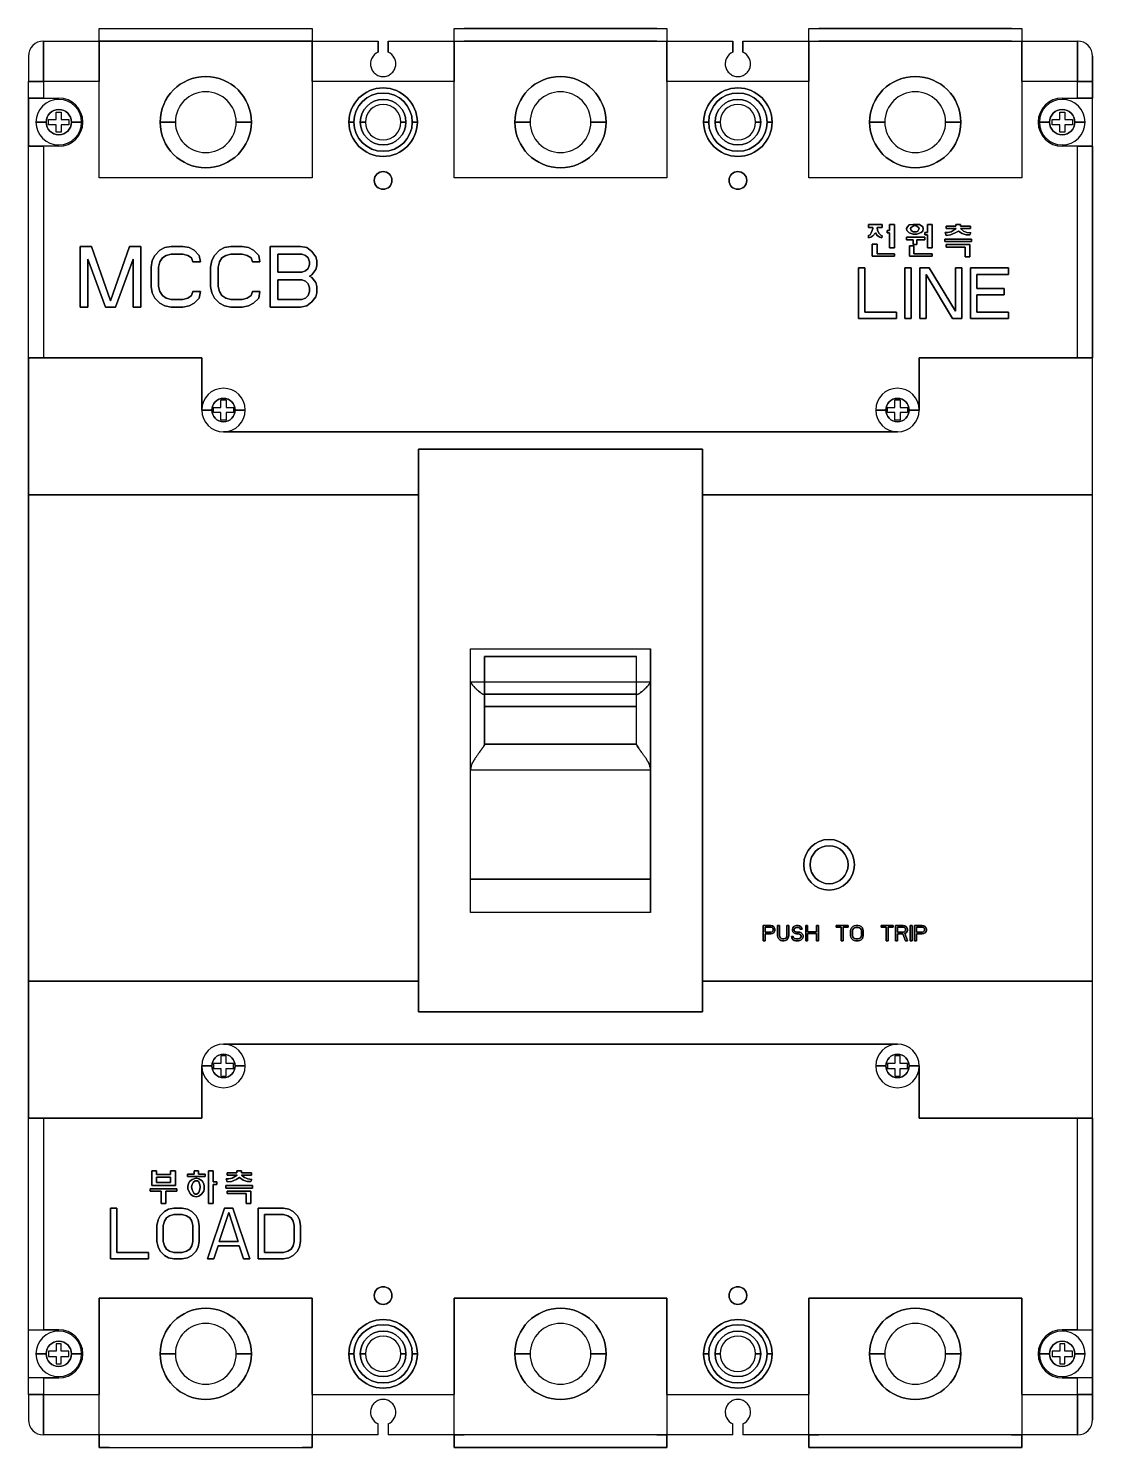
# Model space of a CAD drawing. Header units: inches. Extents: x 0 to 210, y 0 to 280.
import ezdxf

# ---------------------------------------------------------------- set-up
doc = ezdxf.new("R2010")
doc.units = ezdxf.units.IN

# ---------------------------------------------------------------- blocks, each defined once
blk = doc.blocks.new('ABS(N)803')
for p, q in [((145097.33, 41040.16), (145097.33, 41042.66)), ((145097.33, 41042.66), (145099.33, 41042.66)), ((145097.33, 41042.66), (145099.33, 41042.66)), ((145097.33, 41040.16), (145097.33, 41042.66)), ((145099.33, 41042.66), (145137.33, 41042.66)), ((145099.33, 41042.66), (145137.33, 41042.66)), ((145137.33, 41042.66), (145139.33, 41042.66)), ((145137.33, 41042.66), (145139.33, 41042.66)), ((145139.33, 41042.66), (145139.33, 41040.16)), ((145139.33, 41042.66), (145139.33, 41040.16)), ((145167.33, 41042.66), (145169.33, 41042.66)), ((145167.33, 41040.16), (145167.33, 41042.66)), ((145167.33, 41042.66), (145169.33, 41042.66)), ((145167.33, 41040.16), (145167.33, 41042.66)), ((145169.33, 41042.66), (145207.33, 41042.66)), ((145207.33, 41042.66), (145169.33, 41042.66)), ((145207.33, 41042.66), (145209.33, 41042.66)), ((145207.33, 41042.66), (145209.33, 41042.66)), ((145209.33, 41042.66), (145209.33, 41040.16)), ((145209.33, 41042.66), (145209.33, 41040.16)), ((145237.33, 41042.66), (145239.33, 41042.66)), ((145237.33, 41040.16), (145237.33, 41042.66)), ((145237.33, 41042.66), (145239.33, 41042.66)), ((145237.33, 41040.16), (145237.33, 41042.66)), ((145239.33, 41042.66), (145277.33, 41042.66)), ((145277.33, 41042.66), (145239.33, 41042.66)), ((145277.33, 41042.66), (145279.33, 41042.66)), ((145277.33, 41042.66), (145279.33, 41042.66)), ((145279.33, 41042.66), (145279.33, 41040.16)), ((145279.33, 41042.66), (145279.33, 41040.16)), ((145086.33, 41040.16), (145097.33, 41040.16)), ((145086.33, 41032.16), (145086.33, 41040.16)), ((145086.33, 41040.16), (145086.33, 41032.16)), ((145086.33, 41040.16), (145097.33, 41040.16)), ((145097.33, 41040.16), (145099.33, 41040.16)), ((145099.33, 41040.16), (145097.33, 41040.16)), ((145097.33, 41032.16), (145097.33, 41040.16)), ((145097.33, 41040.16), (145097.33, 41032.16)), ((145099.33, 41040.16), (145137.33, 41040.16)), ((145137.33, 41040.16), (145099.33, 41040.16)), ((145137.33, 41040.16), (145139.33, 41040.16)), ((145139.33, 41040.16), (145137.33, 41040.16)), ((145139.33, 41040.16), (145152.33, 41040.16)), ((145139.33, 41032.16), (145139.33, 41040.16)), ((145139.33, 41040.16), (145139.33, 41032.16)), ((145139.33, 41040.16), (145152.33, 41040.16)), ((145152.33, 41037.95), (145152.33, 41040.16)), ((145152.33, 41040.16), (145152.33, 41037.95)), ((145154.33, 41040.16), (145167.33, 41040.16)), ((145154.33, 41040.16), (145154.33, 41037.95)), ((145154.33, 41040.16), (145167.33, 41040.16)), ((145154.33, 41037.95), (145154.33, 41040.16)), ((145167.33, 41040.16), (145169.33, 41040.16)), ((145167.33, 41040.16), (145169.33, 41040.16)), ((145167.33, 41040.16), (145167.33, 41032.16)), ((145167.33, 41032.16), (145167.33, 41040.16)), ((145169.33, 41040.16), (145207.33, 41040.16)), ((145207.33, 41040.16), (145169.33, 41040.16)), ((145207.33, 41040.16), (145209.33, 41040.16)), ((145207.33, 41040.16), (145209.33, 41040.16)), ((145209.33, 41040.16), (145222.33, 41040.16)), ((145209.33, 41032.16), (145209.33, 41040.16)), ((145209.33, 41040.16), (145209.33, 41032.16)), ((145209.33, 41040.16), (145222.33, 41040.16)), ((145222.33, 41037.95), (145222.33, 41040.16)), ((145222.33, 41040.16), (145222.33, 41037.95)), ((145224.33, 41040.16), (145237.33, 41040.16)), ((145224.33, 41040.16), (145224.33, 41037.95)), ((145224.33, 41040.16), (145237.33, 41040.16)), ((145224.33, 41037.95), (145224.33, 41040.16)), ((145237.33, 41040.16), (145239.33, 41040.16)), ((145237.33, 41040.16), (145239.33, 41040.16)), ((145237.33, 41032.16), (145237.33, 41040.16)), ((145237.33, 41040.16), (145237.33, 41032.16)), ((145239.33, 41040.16), (145277.33, 41040.16)), ((145277.33, 41040.16), (145239.33, 41040.16)), ((145277.33, 41040.16), (145279.33, 41040.16)), ((145277.33, 41040.16), (145279.33, 41040.16)), ((145279.33, 41040.16), (145290.33, 41040.16)), ((145279.33, 41032.16), (145279.33, 41040.16)), ((145279.33, 41040.16), (145279.33, 41032.16)), ((145279.33, 41040.16), (145290.33, 41040.16)), ((145290.33, 41032.16), (145290.33, 41040.16)), ((145290.33, 41040.16), (145290.33, 41032.16)), ((145083.33, 41037.16), (145083.33, 41032.16)), ((145083.33, 41037.16), (145083.33, 41032.16)), ((145293.33, 41037.16), (145293.33, 41032.16)), ((145293.33, 41032.16), (145293.33, 41037.16)), ((145083.33, 41028.91), (145083.33, 41032.16)), ((145083.33, 41028.91), (145083.33, 41032.16)), ((145086.33, 41032.16), (145083.33, 41032.16)), ((145083.33, 41032.16), (145086.33, 41032.16)), ((145097.33, 41032.16), (145086.33, 41032.16)), ((145086.33, 41032.16), (145086.33, 41028.91)), ((145086.33, 41032.16), (145086.33, 41028.91)), ((145097.33, 41032.16), (145086.33, 41032.16)), ((145097.33, 41013.16), (145097.33, 41032.16)), ((145097.33, 41013.16), (145097.33, 41032.16)), ((145167.33, 41032.16), (145139.33, 41032.16)), ((145139.33, 41032.16), (145139.33, 41013.16)), ((145139.33, 41032.16), (145139.33, 41013.16)), ((145167.33, 41032.16), (145139.33, 41032.16)), ((145167.33, 41013.16), (145167.33, 41032.16)), ((145167.33, 41013.16), (145167.33, 41032.16)), ((145237.33, 41032.16), (145209.33, 41032.16)), ((145209.33, 41032.16), (145209.33, 41013.16)), ((145209.33, 41032.16), (145209.33, 41013.16)), ((145237.33, 41032.16), (145209.33, 41032.16)), ((145237.33, 41013.16), (145237.33, 41032.16)), ((145237.33, 41013.16), (145237.33, 41032.16)), ((145290.33, 41032.16), (145279.33, 41032.16)), ((145279.33, 41032.16), (145279.33, 41013.16)), ((145279.33, 41032.16), (145279.33, 41013.16)), ((145290.33, 41032.16), (145279.33, 41032.16)), ((145290.33, 41028.91), (145290.33, 41032.16)), ((145290.33, 41032.16), (145293.33, 41032.16)), ((145290.33, 41028.91), (145290.33, 41032.16)), ((145293.33, 41032.16), (145290.33, 41032.16)), ((145293.33, 41028.91), (145293.33, 41032.16)), ((145293.33, 41032.16), (145293.33, 41028.91)), ((145083.33, 41019.41), (145083.33, 41028.91)), ((145083.33, 41028.91), (145083.33, 41019.41)), ((145086.33, 41028.91), (145083.33, 41028.91)), ((145083.33, 41028.91), (145086.33, 41028.91)), ((145086.33, 41028.91), (145089.33, 41028.91)), ((145086.33, 41028.91), (145089.33, 41028.91)), ((145287.33, 41028.91), (145290.33, 41028.91)), ((145287.33, 41028.91), (145290.33, 41028.91)), ((145290.33, 41028.91), (145293.33, 41028.91)), ((145293.33, 41028.91), (145290.33, 41028.91)), ((145293.33, 41019.41), (145293.33, 41028.91)), ((145293.33, 41019.41), (145293.33, 41028.91)), ((145088.83, 41024.66), (145088.83, 41026.16)), ((145088.83, 41026.16), (145089.83, 41026.16)), ((145088.83, 41024.66), (145088.83, 41026.16)), ((145088.83, 41026.16), (145089.83, 41026.16)), ((145089.83, 41026.16), (145089.83, 41024.66)), ((145089.83, 41026.16), (145089.83, 41024.66)), ((145286.83, 41024.66), (145286.83, 41026.16)), ((145286.83, 41026.16), (145287.83, 41026.16)), ((145286.83, 41026.16), (145287.83, 41026.16)), ((145286.83, 41024.66), (145286.83, 41026.16)), ((145287.83, 41026.16), (145287.83, 41024.66)), ((145287.83, 41026.16), (145287.83, 41024.66)), ((145086.83, 41024.16), (145084.83, 41024.16)), ((145084.83, 41024.16), (145086.83, 41024.16)), ((145087.33, 41023.66), (145087.33, 41024.66)), ((145087.33, 41024.66), (145088.83, 41024.66)), ((145087.33, 41023.66), (145087.33, 41024.66)), ((145087.33, 41024.66), (145088.83, 41024.66)), ((145088.83, 41023.66), (145087.33, 41023.66)), ((145088.83, 41023.66), (145087.33, 41023.66)), ((145088.83, 41022.16), (145088.83, 41023.66)), ((145088.83, 41022.16), (145088.83, 41023.66)), ((145089.83, 41024.66), (145091.33, 41024.66)), ((145089.83, 41024.66), (145091.33, 41024.66)), ((145089.83, 41023.66), (145089.83, 41022.16)), ((145091.33, 41023.66), (145089.83, 41023.66)), ((145089.83, 41023.66), (145089.83, 41022.16)), ((145091.33, 41023.66), (145089.83, 41023.66)), ((145091.33, 41024.66), (145091.33, 41023.66)), ((145091.33, 41024.66), (145091.33, 41023.66)), ((145093.83, 41024.16), (145091.83, 41024.16)), ((145091.83, 41024.16), (145093.83, 41024.16)), ((145112.33, 41024.16), (145109.33, 41024.16)), ((145109.33, 41024.16), (145112.33, 41024.16)), ((145127.33, 41024.16), (145124.33, 41024.16)), ((145124.33, 41024.16), (145127.33, 41024.16)), ((145146.58, 41024.16), (145147.58, 41024.16)), ((145147.58, 41024.16), (145146.58, 41024.16)), ((145149.83, 41024.16), (145148.83, 41024.16)), ((145148.83, 41024.16), (145149.83, 41024.16)), ((145157.83, 41024.16), (145156.83, 41024.16)), ((145156.83, 41024.16), (145157.83, 41024.16)), ((145159.08, 41024.16), (145160.08, 41024.16)), ((145160.08, 41024.16), (145159.08, 41024.16)), ((145182.33, 41024.16), (145179.33, 41024.16)), ((145179.33, 41024.16), (145182.33, 41024.16)), ((145197.33, 41024.16), (145194.33, 41024.16)), ((145194.33, 41024.16), (145197.33, 41024.16)), ((145216.58, 41024.16), (145217.58, 41024.16)), ((145217.58, 41024.16), (145216.58, 41024.16)), ((145218.83, 41024.16), (145219.83, 41024.16)), ((145219.83, 41024.16), (145218.83, 41024.16)), ((145226.83, 41024.16), (145227.83, 41024.16)), ((145227.83, 41024.16), (145226.83, 41024.16)), ((145229.08, 41024.16), (145230.08, 41024.16)), ((145230.08, 41024.16), (145229.08, 41024.16)), ((145252.33, 41024.16), (145249.33, 41024.16)), ((145249.33, 41024.16), (145252.33, 41024.16)), ((145267.33, 41024.16), (145264.33, 41024.16)), ((145264.33, 41024.16), (145267.33, 41024.16)), ((145282.83, 41024.16), (145284.83, 41024.16)), ((145284.83, 41024.16), (145282.83, 41024.16)), ((145285.33, 41023.66), (145285.33, 41024.66)), ((145285.33, 41024.66), (145286.83, 41024.66)), ((145285.33, 41024.66), (145286.83, 41024.66)), ((145285.33, 41023.66), (145285.33, 41024.66)), ((145286.83, 41023.66), (145285.33, 41023.66)), ((145286.83, 41023.66), (145285.33, 41023.66)), ((145286.83, 41022.16), (145286.83, 41023.66)), ((145286.83, 41022.16), (145286.83, 41023.66)), ((145287.83, 41024.66), (145289.33, 41024.66)), ((145287.83, 41024.66), (145289.33, 41024.66)), ((145287.83, 41023.66), (145287.83, 41022.16)), ((145287.83, 41023.66), (145287.83, 41022.16)), ((145289.33, 41023.66), (145287.83, 41023.66)), ((145289.33, 41023.66), (145287.83, 41023.66)), ((145289.33, 41024.66), (145289.33, 41023.66)), ((145289.33, 41024.66), (145289.33, 41023.66)), ((145289.83, 41024.16), (145291.83, 41024.16)), ((145291.83, 41024.16), (145289.83, 41024.16)), ((145089.83, 41022.16), (145088.83, 41022.16)), ((145089.83, 41022.16), (145088.83, 41022.16)), ((145287.83, 41022.16), (145286.83, 41022.16)), ((145287.83, 41022.16), (145286.83, 41022.16)), ((145083.33, 40977.66), (145083.33, 41019.41)), ((145086.33, 41019.41), (145083.33, 41019.41)), ((145083.33, 40977.66), (145083.33, 41019.41)), ((145083.33, 41019.41), (145086.33, 41019.41)), ((145089.33, 41019.41), (145086.33, 41019.41)), ((145086.33, 41019.41), (145086.33, 40977.66)), ((145086.33, 41019.41), (145086.33, 40977.66)), ((145089.33, 41019.41), (145086.33, 41019.41)), ((145290.33, 41019.41), (145287.33, 41019.41)), ((145290.33, 41019.41), (145287.33, 41019.41)), ((145290.33, 40977.66), (145290.33, 41019.41)), ((145290.33, 41019.41), (145293.33, 41019.41)), ((145290.33, 40977.66), (145290.33, 41019.41)), ((145293.33, 41019.41), (145290.33, 41019.41)), ((145293.33, 40977.66), (145293.33, 41019.41)), ((145293.33, 41019.41), (145293.33, 40977.66)), ((145139.33, 41013.16), (145097.33, 41013.16)), ((145139.33, 41013.16), (145097.33, 41013.16)), ((145209.33, 41013.16), (145167.33, 41013.16)), ((145209.33, 41013.16), (145167.33, 41013.16)), ((145279.33, 41013.16), (145237.33, 41013.16)), ((145279.33, 41013.16), (145237.33, 41013.16)), ((145249.13, 41004), (145249.13, 41003.39)), ((145251.83, 41004), (145249.13, 41004)), ((145249.13, 41003.39), (145249.13, 41004)), ((145249.13, 41004), (145251.83, 41004)), ((145249.13, 41003.39), (145249.96, 41003.39)), ((145249.96, 41003.39), (145249.13, 41003.39)), ((145249.96, 41003.39), (145249.96, 41003.15)), ((145249.96, 41003.15), (145249.96, 41003.39)), ((145250.89, 41002.79), (145250.79, 41003.39)), ((145250.79, 41003.39), (145251.83, 41003.39)), ((145251.83, 41003.39), (145250.79, 41003.39)), ((145250.79, 41003.39), (145250.89, 41002.79)), ((145251.83, 41003.39), (145251.83, 41004)), ((145251.83, 41004), (145251.83, 41003.39)), ((145254.21, 41004), (145253.28, 41004)), ((145253.28, 41004), (145253.28, 41002.79)), ((145253.28, 41002.79), (145253.28, 41004)), ((145253.28, 41004), (145254.21, 41004)), ((145254.21, 40999.39), (145254.21, 41004)), ((145254.21, 41004), (145254.21, 40999.39)), ((145256.8, 41003.51), (145256.59, 41003.15)), ((145256.59, 41003.15), (145256.8, 41003.51)), ((145257.11, 41003.88), (145256.8, 41003.51)), ((145256.8, 41003.51), (145257.11, 41003.88)), ((145257.94, 41004), (145257.11, 41003.88)), ((145257.11, 41003.88), (145257.94, 41004)), ((145257.42, 41003.15), (145257.52, 41003.39)), ((145257.52, 41003.39), (145257.42, 41003.15)), ((145257.52, 41003.39), (145257.94, 41003.63)), ((145257.94, 41003.63), (145257.52, 41003.39)), ((145259.18, 41004), (145257.94, 41004)), ((145257.94, 41004), (145259.18, 41004)), ((145257.94, 41003.63), (145258.25, 41003.75)), ((145258.25, 41003.75), (145257.94, 41003.63)), ((145258.25, 41003.75), (145258.66, 41003.63)), ((145258.66, 41003.63), (145258.25, 41003.75)), ((145258.66, 41003.63), (145258.97, 41003.39)), ((145258.97, 41003.39), (145258.66, 41003.63)), ((145258.97, 41003.39), (145259.08, 41003.15)), ((145259.08, 41003.15), (145258.97, 41003.39)), ((145259.8, 41003.51), (145259.18, 41004)), ((145259.18, 41004), (145259.8, 41003.51)), ((145259.9, 41003.15), (145259.8, 41003.51)), ((145259.8, 41003.51), (145259.9, 41003.15)), ((145261.66, 41004), (145260.73, 41004)), ((145260.73, 41004), (145260.73, 41002.42)), ((145260.73, 41002.42), (145260.73, 41004)), ((145260.73, 41004), (145261.66, 41004)), ((145261.66, 40999.39), (145261.66, 41004)), ((145261.66, 41004), (145261.66, 40999.39)), ((145264.46, 41003.63), (145264.46, 41003.15)), ((145266.32, 41003.63), (145264.46, 41003.63)), ((145264.46, 41003.15), (145264.46, 41003.63)), ((145264.46, 41003.63), (145266.32, 41003.63)), ((145267.26, 41004), (145266.32, 41004)), ((145266.32, 41004), (145266.32, 41003.63)), ((145266.32, 41003.63), (145266.32, 41004)), ((145266.32, 41004), (145267.26, 41004)), ((145267.26, 41003.63), (145267.26, 41004)), ((145267.26, 41004), (145267.26, 41003.63)), ((145269.22, 41003.63), (145267.26, 41003.63)), ((145267.26, 41003.63), (145269.22, 41003.63)), ((145269.22, 41003.15), (145269.22, 41003.63)), ((145269.22, 41003.63), (145269.22, 41003.15)), ((145249.45, 41001.94), (145249.13, 41001.82)), ((145249.13, 41001.82), (145249.45, 41001.94)), ((145249.13, 41001.82), (145249.13, 41001.33)), ((145249.13, 41001.33), (145249.13, 41001.82)), ((145249.13, 41001.33), (145249.55, 41001.45)), ((145249.55, 41001.45), (145249.13, 41001.33)), ((145249.65, 41002.3), (145249.45, 41001.94)), ((145249.45, 41001.94), (145249.65, 41002.3)), ((145249.55, 41001.45), (145249.96, 41001.7)), ((145249.96, 41001.7), (145249.55, 41001.45)), ((145249.86, 41002.79), (145249.65, 41002.3)), ((145249.65, 41002.3), (145249.86, 41002.79)), ((145249.96, 41003.15), (145249.86, 41002.79)), ((145249.86, 41002.79), (145249.96, 41003.15)), ((145249.96, 41001.7), (145250.48, 41002.3)), ((145250.48, 41002.3), (145249.96, 41001.7)), ((145250.48, 41002.3), (145250.79, 41001.82)), ((145250.79, 41001.82), (145250.48, 41002.3)), ((145250.79, 41001.82), (145251.31, 41001.45)), ((145251.31, 41001.45), (145250.79, 41001.82)), ((145251.21, 41002.18), (145250.89, 41002.79)), ((145250.89, 41002.79), (145251.21, 41002.18)), ((145251.62, 41001.82), (145251.21, 41002.18)), ((145251.21, 41002.18), (145251.62, 41001.82)), ((145251.31, 41001.45), (145251.72, 41001.33)), ((145251.72, 41001.33), (145251.31, 41001.45)), ((145251.83, 41001.7), (145251.62, 41001.82)), ((145251.62, 41001.82), (145251.83, 41001.7)), ((145251.72, 41001.33), (145251.83, 41001.7)), ((145251.83, 41001.7), (145251.72, 41001.33)), ((145252.76, 41002.79), (145252.76, 41002.3)), ((145253.28, 41002.79), (145252.76, 41002.79)), ((145252.76, 41002.3), (145252.76, 41002.79)), ((145252.76, 41002.79), (145253.28, 41002.79)), ((145252.76, 41002.3), (145253.28, 41002.3)), ((145253.28, 41002.3), (145252.76, 41002.3)), ((145253.28, 41002.3), (145253.28, 40999.39)), ((145253.28, 40999.39), (145253.28, 41002.3)), ((145256.59, 41003.15), (145256.69, 41002.79)), ((145256.69, 41002.79), (145256.59, 41003.15)), ((145256.59, 41001.45), (145256.59, 41000.97)), ((145260.21, 41001.45), (145256.59, 41001.45)), ((145256.59, 41000.97), (145256.59, 41001.45)), ((145256.59, 41001.45), (145260.21, 41001.45)), ((145256.59, 41000.97), (145257.94, 41000.97)), ((145257.94, 41000.97), (145256.59, 41000.97)), ((145256.69, 41002.79), (145257.11, 41002.3)), ((145257.11, 41002.3), (145256.69, 41002.79)), ((145257.11, 41002.3), (145257.94, 41002.06)), ((145257.94, 41002.06), (145257.11, 41002.3)), ((145257.52, 41002.79), (145257.42, 41003.15)), ((145257.42, 41003.15), (145257.52, 41002.79)), ((145257.94, 41002.54), (145257.52, 41002.79)), ((145257.52, 41002.79), (145257.94, 41002.54)), ((145258.56, 41002.54), (145257.94, 41002.54)), ((145257.94, 41002.54), (145258.56, 41002.54)), ((145257.94, 41002.06), (145258.66, 41002.06)), ((145258.66, 41002.06), (145257.94, 41002.06)), ((145257.94, 41000.97), (145257.94, 41000)), ((145257.94, 41000), (145257.94, 41000.97)), ((145258.87, 41002.66), (145258.56, 41002.54)), ((145258.56, 41002.54), (145258.87, 41002.66)), ((145258.66, 41002.06), (145259.49, 41002.42)), ((145259.49, 41002.42), (145258.66, 41002.06)), ((145258.66, 41000), (145258.66, 41000.97)), ((145258.66, 41000.97), (145260.21, 41000.97)), ((145260.21, 41000.97), (145258.66, 41000.97)), ((145258.66, 41000.97), (145258.66, 41000)), ((145259.08, 41003.15), (145258.87, 41002.66)), ((145258.87, 41002.66), (145259.08, 41003.15)), ((145259.49, 41002.42), (145259.8, 41002.66)), ((145259.8, 41002.66), (145259.49, 41002.42)), ((145259.8, 41002.66), (145259.9, 41003.15)), ((145259.9, 41003.15), (145259.8, 41002.66)), ((145260.21, 41002.42), (145260.21, 41001.94)), ((145260.73, 41002.42), (145260.21, 41002.42)), ((145260.21, 41001.94), (145260.21, 41002.42)), ((145260.21, 41002.42), (145260.73, 41002.42)), ((145260.21, 41001.94), (145260.73, 41001.94)), ((145260.73, 41001.94), (145260.21, 41001.94)), ((145260.21, 41000.97), (145260.21, 41001.45)), ((145260.21, 41001.45), (145260.21, 41000.97)), ((145260.73, 41001.94), (145260.73, 40999.39)), ((145260.73, 40999.39), (145260.73, 41001.94)), ((145264.15, 41001.09), (145264.15, 41000.61)), ((145269.43, 41001.09), (145264.15, 41001.09)), ((145264.15, 41000.61), (145264.15, 41001.09)), ((145264.15, 41001.09), (145269.43, 41001.09)), ((145264.15, 41000.61), (145269.43, 41000.61)), ((145269.43, 41000.61), (145264.15, 41000.61)), ((145264.77, 41002.42), (145264.25, 41002.42)), ((145264.25, 41002.42), (145264.46, 41001.82)), ((145264.46, 41001.82), (145264.25, 41002.42)), ((145264.25, 41002.42), (145264.77, 41002.42)), ((145264.46, 41003.15), (145266.43, 41003.15)), ((145266.43, 41003.15), (145264.46, 41003.15)), ((145264.46, 41001.82), (145265.29, 41001.94)), ((145265.29, 41001.94), (145264.46, 41001.82)), ((145265.39, 41002.54), (145264.77, 41002.42)), ((145264.77, 41002.42), (145265.39, 41002.54)), ((145265.29, 41001.94), (145266.22, 41002.3)), ((145266.22, 41002.3), (145265.29, 41001.94)), ((145266.43, 41003.15), (145265.39, 41002.54)), ((145265.39, 41002.54), (145266.43, 41003.15)), ((145266.22, 41002.3), (145266.84, 41002.66)), ((145266.84, 41002.66), (145266.22, 41002.3)), ((145266.84, 41002.66), (145267.57, 41002.18)), ((145267.57, 41002.18), (145266.84, 41002.66)), ((145267.88, 41002.66), (145267.26, 41003.15)), ((145267.26, 41003.15), (145269.22, 41003.15)), ((145269.22, 41003.15), (145267.26, 41003.15)), ((145267.26, 41003.15), (145267.88, 41002.66)), ((145267.57, 41002.18), (145268.39, 41001.94)), ((145268.39, 41001.94), (145267.57, 41002.18)), ((145268.5, 41002.42), (145267.88, 41002.66)), ((145267.88, 41002.66), (145268.5, 41002.42)), ((145268.39, 41001.94), (145269.12, 41001.94)), ((145269.12, 41001.94), (145268.39, 41001.94)), ((145269.33, 41002.3), (145268.5, 41002.42)), ((145268.5, 41002.42), (145269.33, 41002.3)), ((145269.12, 41001.94), (145269.33, 41002.3)), ((145269.33, 41002.3), (145269.12, 41001.94)), ((145269.43, 41000.61), (145269.43, 41001.09)), ((145269.43, 41001.09), (145269.43, 41000.61)), ((145095.78, 40999.66), (145093.53, 40999.66)), ((145093.53, 40999.66), (145093.53, 40987.66)), ((145093.53, 40987.66), (145093.53, 40999.66)), ((145093.53, 40999.66), (145095.78, 40999.66)), ((145099.53, 40988.93), (145095.78, 40999.66)), ((145095.78, 40999.66), (145099.53, 40988.93)), ((145103.28, 40999.66), (145099.53, 40988.93)), ((145099.53, 40988.93), (145103.28, 40999.66)), ((145105.53, 40999.66), (145103.28, 40999.66)), ((145103.28, 40999.66), (145105.53, 40999.66)), ((145105.53, 40987.66), (145105.53, 40999.66)), ((145105.53, 40999.66), (145105.53, 40987.66)), ((145108.28, 40997.87), (145107.78, 40996.85)), ((145107.78, 40996.85), (145108.28, 40997.87)), ((145109.28, 40998.89), (145108.28, 40997.87)), ((145108.28, 40997.87), (145109.28, 40998.89)), ((145110.28, 40999.4), (145109.28, 40998.89)), ((145109.28, 40998.89), (145110.28, 40999.4)), ((145109.78, 40997.36), (145110.53, 40997.87)), ((145110.53, 40997.87), (145109.78, 40997.36)), ((145111.53, 40999.66), (145110.28, 40999.4)), ((145110.28, 40999.4), (145111.53, 40999.66)), ((145110.53, 40997.87), (145111.53, 40998.13)), ((145111.53, 40998.13), (145110.53, 40997.87)), ((145113.78, 40999.66), (145111.53, 40999.66)), ((145111.53, 40999.66), (145113.78, 40999.66)), ((145111.53, 40998.13), (145113.78, 40998.13)), ((145113.78, 40998.13), (145111.53, 40998.13)), ((145115.03, 40999.4), (145113.78, 40999.66)), ((145113.78, 40999.66), (145115.03, 40999.4)), ((145113.78, 40998.13), (145114.78, 40997.87)), ((145114.78, 40997.87), (145113.78, 40998.13)), ((145114.78, 40997.87), (145115.53, 40997.36)), ((145115.53, 40997.36), (145114.78, 40997.87)), ((145116.03, 40998.89), (145115.03, 40999.4)), ((145115.03, 40999.4), (145116.03, 40998.89)), ((145117.03, 40997.87), (145116.03, 40998.89)), ((145116.03, 40998.89), (145117.03, 40997.87)), ((145117.28, 40996.59), (145117.03, 40997.87)), ((145117.03, 40997.87), (145117.28, 40996.59)), ((145120.03, 40997.87), (145119.53, 40996.85)), ((145119.53, 40996.85), (145120.03, 40997.87)), ((145121.03, 40998.89), (145120.03, 40997.87)), ((145120.03, 40997.87), (145121.03, 40998.89)), ((145122.03, 40999.4), (145121.03, 40998.89)), ((145121.03, 40998.89), (145122.03, 40999.4)), ((145121.53, 40997.36), (145122.28, 40997.87)), ((145122.28, 40997.87), (145121.53, 40997.36)), ((145123.28, 40999.66), (145122.03, 40999.4)), ((145122.03, 40999.4), (145123.28, 40999.66)), ((145122.28, 40997.87), (145123.28, 40998.13)), ((145123.28, 40998.13), (145122.28, 40997.87)), ((145125.53, 40999.66), (145123.28, 40999.66)), ((145123.28, 40999.66), (145125.53, 40999.66)), ((145123.28, 40998.13), (145125.53, 40998.13)), ((145125.53, 40998.13), (145123.28, 40998.13)), ((145126.78, 40999.4), (145125.53, 40999.66)), ((145125.53, 40999.66), (145126.78, 40999.4)), ((145125.53, 40998.13), (145126.53, 40997.87)), ((145126.53, 40997.87), (145125.53, 40998.13)), ((145126.53, 40997.87), (145127.28, 40997.36)), ((145127.28, 40997.36), (145126.53, 40997.87)), ((145127.78, 40998.89), (145126.78, 40999.4)), ((145126.78, 40999.4), (145127.78, 40998.89)), ((145128.78, 40997.87), (145127.78, 40998.89)), ((145127.78, 40998.89), (145128.78, 40997.87)), ((145129.03, 40996.59), (145128.78, 40997.87)), ((145128.78, 40997.87), (145129.03, 40996.59)), ((145137.03, 40999.66), (145131.03, 40999.66)), ((145131.03, 40999.66), (145131.03, 40987.66)), ((145131.03, 40987.66), (145131.03, 40999.66)), ((145131.03, 40999.66), (145137.03, 40999.66)), ((145132.53, 40998.13), (145137.28, 40998.13)), ((145132.53, 40994.55), (145132.53, 40998.13)), ((145137.28, 40998.13), (145132.53, 40998.13)), ((145132.53, 40998.13), (145132.53, 40994.55)), ((145138.28, 40999.4), (145137.03, 40999.66)), ((145137.03, 40999.66), (145138.28, 40999.4)), ((145137.28, 40998.13), (145138.03, 40997.87)), ((145138.03, 40997.87), (145137.28, 40998.13)), ((145138.03, 40997.87), (145138.53, 40997.36)), ((145138.53, 40997.36), (145138.03, 40997.87)), ((145139.28, 40998.64), (145138.28, 40999.4)), ((145138.28, 40999.4), (145139.28, 40998.64)), ((145140.03, 40997.61), (145139.28, 40998.64)), ((145139.28, 40998.64), (145140.03, 40997.61)), ((145140.28, 40996.85), (145140.03, 40997.61)), ((145140.03, 40997.61), (145140.28, 40996.85)), ((145249.86, 41000.12), (145249.86, 40997.7)), ((145250.79, 41000.12), (145249.86, 41000.12)), ((145249.86, 40997.7), (145249.86, 41000.12)), ((145249.86, 41000.12), (145250.79, 41000.12)), ((145249.86, 40997.7), (145254.21, 40997.7)), ((145254.21, 40997.7), (145249.86, 40997.7)), ((145250.79, 40998.18), (145250.79, 41000.12)), ((145250.79, 41000.12), (145250.79, 40998.18)), ((145254.21, 40998.18), (145250.79, 40998.18)), ((145250.79, 40998.18), (145254.21, 40998.18)), ((145253.28, 40999.39), (145254.21, 40999.39)), ((145254.21, 40999.39), (145253.28, 40999.39)), ((145254.21, 40997.7), (145254.21, 40998.18)), ((145254.21, 40998.18), (145254.21, 40997.7)), ((145257.21, 40999.76), (145257.21, 40997.7)), ((145258.04, 40999.76), (145257.21, 40999.76)), ((145257.21, 40997.7), (145257.21, 40999.76)), ((145257.21, 40999.76), (145258.04, 40999.76)), ((145257.21, 40997.7), (145261.66, 40997.7)), ((145261.66, 40997.7), (145257.21, 40997.7)), ((145257.94, 41000), (145258.66, 41000)), ((145258.66, 41000), (145257.94, 41000)), ((145258.04, 40998.18), (145258.04, 40999.76)), ((145258.04, 40999.76), (145258.04, 40998.18)), ((145261.66, 40998.18), (145258.04, 40998.18)), ((145258.04, 40998.18), (145261.66, 40998.18)), ((145260.73, 40999.39), (145261.66, 40999.39)), ((145261.66, 40999.39), (145260.73, 40999.39)), ((145261.66, 40997.7), (145261.66, 40998.18)), ((145261.66, 40998.18), (145261.66, 40997.7)), ((145264.46, 41000), (145264.46, 40999.52)), ((145269.12, 41000), (145264.46, 41000)), ((145264.46, 40999.52), (145264.46, 41000)), ((145264.46, 41000), (145269.12, 41000)), ((145264.46, 40999.52), (145268.19, 40999.52)), ((145268.19, 40999.52), (145264.46, 40999.52)), ((145268.19, 40999.52), (145268.19, 40997.58)), ((145268.19, 40997.58), (145268.19, 40999.52)), ((145269.12, 40997.58), (145269.12, 41000)), ((145269.12, 41000), (145269.12, 40997.58)), ((145095.03, 40987.66), (145095.03, 40997.1)), ((145095.03, 40997.1), (145098.53, 40987.66)), ((145098.53, 40987.66), (145095.03, 40997.1)), ((145095.03, 40997.1), (145095.03, 40987.66)), ((145100.53, 40987.66), (145104.03, 40997.1)), ((145104.03, 40997.1), (145100.53, 40987.66)), ((145104.03, 40997.1), (145104.03, 40987.66)), ((145104.03, 40987.66), (145104.03, 40997.1)), ((145107.78, 40996.85), (145107.53, 40995.57)), ((145107.53, 40995.57), (145107.78, 40996.85)), ((145107.53, 40995.57), (145107.53, 40991.74)), ((145107.53, 40991.74), (145107.53, 40995.57)), ((145109.03, 40995.57), (145109.28, 40996.59)), ((145109.28, 40996.59), (145109.03, 40995.57)), ((145109.03, 40991.74), (145109.03, 40995.57)), ((145109.03, 40995.57), (145109.03, 40991.74)), ((145109.28, 40996.59), (145109.78, 40997.36)), ((145109.78, 40997.36), (145109.28, 40996.59)), ((145115.53, 40997.36), (145115.78, 40996.59)), ((145115.78, 40996.59), (145115.53, 40997.36)), ((145115.78, 40996.59), (145117.28, 40996.59)), ((145117.28, 40996.59), (145115.78, 40996.59)), ((145119.53, 40996.85), (145119.28, 40995.57)), ((145119.28, 40995.57), (145119.53, 40996.85)), ((145119.28, 40995.57), (145119.28, 40991.74)), ((145119.28, 40991.74), (145119.28, 40995.57)), ((145120.78, 40995.57), (145121.03, 40996.59)), ((145121.03, 40996.59), (145120.78, 40995.57)), ((145120.78, 40991.74), (145120.78, 40995.57)), ((145120.78, 40995.57), (145120.78, 40991.74)), ((145121.03, 40996.59), (145121.53, 40997.36)), ((145121.53, 40997.36), (145121.03, 40996.59)), ((145127.28, 40997.36), (145127.53, 40996.59)), ((145127.53, 40996.59), (145127.28, 40997.36)), ((145127.53, 40996.59), (145129.03, 40996.59)), ((145129.03, 40996.59), (145127.53, 40996.59)), ((145138.03, 40994.81), (145137.28, 40994.55)), ((145137.28, 40994.55), (145138.03, 40994.81)), ((145138.53, 40995.32), (145138.03, 40994.81)), ((145138.03, 40994.81), (145138.53, 40995.32)), ((145138.53, 40997.36), (145138.78, 40996.59)), ((145138.78, 40996.59), (145138.53, 40997.36)), ((145138.78, 40996.08), (145138.53, 40995.32)), ((145138.53, 40995.32), (145138.78, 40996.08)), ((145138.78, 40996.59), (145138.78, 40996.08)), ((145138.78, 40996.08), (145138.78, 40996.59)), ((145139.28, 40994.04), (145140.03, 40995.06)), ((145140.03, 40995.06), (145139.28, 40994.04)), ((145140.03, 40995.06), (145140.28, 40995.83)), ((145140.28, 40995.83), (145140.03, 40995.06)), ((145140.28, 40995.83), (145140.28, 40996.85)), ((145140.28, 40996.85), (145140.28, 40995.83)), ((145247.13, 40995.41), (145247.13, 40985.41)), ((145248.38, 40995.41), (145247.13, 40995.41)), ((145247.13, 40985.41), (145247.13, 40995.41)), ((145247.13, 40995.41), (145248.38, 40995.41)), ((145248.38, 40986.68), (145248.38, 40995.41)), ((145248.38, 40995.41), (145248.38, 40986.68)), ((145257.55, 40995.41), (145256.3, 40995.41)), ((145256.3, 40995.41), (145256.3, 40985.41)), ((145256.3, 40985.41), (145256.3, 40995.41)), ((145256.3, 40995.41), (145257.55, 40995.41)), ((145257.55, 40985.41), (145257.55, 40995.41)), ((145257.55, 40995.41), (145257.55, 40985.41)), ((145261.09, 40995.41), (145259.22, 40995.41)), ((145259.22, 40995.41), (145259.22, 40985.41)), ((145259.22, 40985.41), (145259.22, 40995.41)), ((145259.22, 40995.41), (145261.09, 40995.41)), ((145266.3, 40986.9), (145261.09, 40995.41)), ((145261.09, 40995.41), (145266.3, 40986.9)), ((145267.55, 40995.41), (145266.3, 40995.41)), ((145266.3, 40995.41), (145266.3, 40986.9)), ((145266.3, 40986.9), (145266.3, 40995.41)), ((145266.3, 40995.41), (145267.55, 40995.41)), ((145267.55, 40985.41), (145267.55, 40995.41)), ((145267.55, 40995.41), (145267.55, 40985.41)), ((145268.19, 40997.58), (145269.12, 40997.58)), ((145269.12, 40997.58), (145268.19, 40997.58)), ((145276.72, 40995.41), (145269.22, 40995.41)), ((145269.22, 40995.41), (145269.22, 40985.41)), ((145269.22, 40985.41), (145269.22, 40995.41)), ((145269.22, 40995.41), (145276.72, 40995.41)), ((145276.72, 40994.13), (145276.72, 40995.41)), ((145276.72, 40995.41), (145276.72, 40994.13)), ((145137.28, 40994.55), (145132.53, 40994.55)), ((145132.53, 40994.55), (145137.28, 40994.55)), ((145132.53, 40989.19), (145132.53, 40993.02)), ((145132.53, 40993.02), (145137.28, 40993.02)), ((145137.28, 40993.02), (145132.53, 40993.02)), ((145132.53, 40993.02), (145132.53, 40989.19)), ((145137.28, 40993.02), (145138.03, 40992.76)), ((145138.03, 40992.76), (145137.28, 40993.02)), ((145138.03, 40992.76), (145138.53, 40992.25)), ((145138.53, 40992.25), (145138.03, 40992.76)), ((145138.53, 40992.25), (145138.78, 40991.49)), ((145138.78, 40991.49), (145138.53, 40992.25)), ((145138.78, 40993.78), (145139.28, 40994.04)), ((145139.28, 40994.04), (145138.78, 40993.78)), ((145139.28, 40993.53), (145138.78, 40993.78)), ((145138.78, 40993.78), (145139.28, 40993.53)), ((145140.03, 40992.51), (145139.28, 40993.53)), ((145139.28, 40993.53), (145140.03, 40992.51)), ((145140.28, 40991.74), (145140.03, 40992.51)), ((145140.03, 40992.51), (145140.28, 40991.74)), ((145260.47, 40985.41), (145260.47, 40994.13)), ((145260.47, 40994.13), (145265.68, 40985.41)), ((145260.47, 40994.13), (145260.47, 40985.41)), ((145265.68, 40985.41), (145260.47, 40994.13)), ((145270.47, 40991.36), (145270.47, 40994.13)), ((145270.47, 40994.13), (145276.72, 40994.13)), ((145276.72, 40994.13), (145270.47, 40994.13)), ((145270.47, 40994.13), (145270.47, 40991.36)), ((145107.53, 40991.74), (145107.78, 40990.47)), ((145107.78, 40990.47), (145107.53, 40991.74)), ((145107.78, 40990.47), (145108.28, 40989.44)), ((145108.28, 40989.44), (145107.78, 40990.47)), ((145108.28, 40989.44), (145109.28, 40988.42)), ((145109.28, 40988.42), (145108.28, 40989.44)), ((145109.28, 40990.72), (145109.03, 40991.74)), ((145109.03, 40991.74), (145109.28, 40990.72)), ((145109.78, 40989.96), (145109.28, 40990.72)), ((145109.28, 40990.72), (145109.78, 40989.96)), ((145110.53, 40989.44), (145109.78, 40989.96)), ((145109.78, 40989.96), (145110.53, 40989.44)), ((145111.53, 40989.19), (145110.53, 40989.44)), ((145110.53, 40989.44), (145111.53, 40989.19)), ((145114.78, 40989.44), (145113.78, 40989.19)), ((145113.78, 40989.19), (145114.78, 40989.44)), ((145115.53, 40989.96), (145114.78, 40989.44)), ((145114.78, 40989.44), (145115.53, 40989.96)), ((145115.78, 40990.72), (145115.53, 40989.96)), ((145115.53, 40989.96), (145115.78, 40990.72)), ((145117.28, 40990.72), (145115.78, 40990.72)), ((145115.78, 40990.72), (145117.28, 40990.72)), ((145116.03, 40988.42), (145117.03, 40989.44)), ((145117.03, 40989.44), (145116.03, 40988.42)), ((145117.03, 40989.44), (145117.28, 40990.72)), ((145117.28, 40990.72), (145117.03, 40989.44)), ((145119.28, 40991.74), (145119.53, 40990.47)), ((145119.53, 40990.47), (145119.28, 40991.74)), ((145119.53, 40990.47), (145120.03, 40989.44)), ((145120.03, 40989.44), (145119.53, 40990.47)), ((145120.03, 40989.44), (145121.03, 40988.42)), ((145121.03, 40988.42), (145120.03, 40989.44)), ((145121.03, 40990.72), (145120.78, 40991.74)), ((145120.78, 40991.74), (145121.03, 40990.72)), ((145121.53, 40989.96), (145121.03, 40990.72)), ((145121.03, 40990.72), (145121.53, 40989.96)), ((145122.28, 40989.44), (145121.53, 40989.96)), ((145121.53, 40989.96), (145122.28, 40989.44)), ((145123.28, 40989.19), (145122.28, 40989.44)), ((145122.28, 40989.44), (145123.28, 40989.19)), ((145126.53, 40989.44), (145125.53, 40989.19)), ((145125.53, 40989.19), (145126.53, 40989.44)), ((145127.28, 40989.96), (145126.53, 40989.44)), ((145126.53, 40989.44), (145127.28, 40989.96)), ((145127.53, 40990.72), (145127.28, 40989.96)), ((145127.28, 40989.96), (145127.53, 40990.72)), ((145129.03, 40990.72), (145127.53, 40990.72)), ((145127.53, 40990.72), (145129.03, 40990.72)), ((145127.78, 40988.42), (145128.78, 40989.44)), ((145128.78, 40989.44), (145127.78, 40988.42)), ((145128.78, 40989.44), (145129.03, 40990.72)), ((145129.03, 40990.72), (145128.78, 40989.44)), ((145138.03, 40989.44), (145137.28, 40989.19)), ((145137.28, 40989.19), (145138.03, 40989.44)), ((145138.53, 40989.96), (145138.03, 40989.44)), ((145138.03, 40989.44), (145138.53, 40989.96)), ((145138.78, 40990.72), (145138.53, 40989.96)), ((145138.53, 40989.96), (145138.78, 40990.72)), ((145138.78, 40991.49), (145138.78, 40990.72)), ((145138.78, 40990.72), (145138.78, 40991.49)), ((145139.28, 40988.68), (145140.03, 40989.7)), ((145140.03, 40989.7), (145139.28, 40988.68)), ((145140.03, 40989.7), (145140.28, 40990.47)), ((145140.28, 40990.47), (145140.03, 40989.7)), ((145140.28, 40990.47), (145140.28, 40991.74)), ((145140.28, 40991.74), (145140.28, 40990.47)), ((145275.88, 40991.36), (145270.47, 40991.36)), ((145270.47, 40991.36), (145275.88, 40991.36)), ((145270.47, 40986.68), (145270.47, 40990.09)), ((145270.47, 40990.09), (145275.88, 40990.09)), ((145275.88, 40990.09), (145270.47, 40990.09)), ((145270.47, 40990.09), (145270.47, 40986.68)), ((145275.88, 40990.09), (145275.88, 40991.36)), ((145275.88, 40991.36), (145275.88, 40990.09)), ((145093.53, 40987.66), (145095.03, 40987.66)), ((145095.03, 40987.66), (145093.53, 40987.66)), ((145098.53, 40987.66), (145100.53, 40987.66)), ((145100.53, 40987.66), (145098.53, 40987.66)), ((145104.03, 40987.66), (145105.53, 40987.66)), ((145105.53, 40987.66), (145104.03, 40987.66)), ((145109.28, 40988.42), (145110.28, 40987.91)), ((145110.28, 40987.91), (145109.28, 40988.42)), ((145110.28, 40987.91), (145111.53, 40987.66)), ((145111.53, 40987.66), (145110.28, 40987.91)), ((145113.78, 40989.19), (145111.53, 40989.19)), ((145111.53, 40989.19), (145113.78, 40989.19)), ((145111.53, 40987.66), (145113.78, 40987.66)), ((145113.78, 40987.66), (145111.53, 40987.66)), ((145113.78, 40987.66), (145115.03, 40987.91)), ((145115.03, 40987.91), (145113.78, 40987.66)), ((145115.03, 40987.91), (145116.03, 40988.42)), ((145116.03, 40988.42), (145115.03, 40987.91)), ((145121.03, 40988.42), (145122.03, 40987.91)), ((145122.03, 40987.91), (145121.03, 40988.42)), ((145122.03, 40987.91), (145123.28, 40987.66)), ((145123.28, 40987.66), (145122.03, 40987.91)), ((145125.53, 40989.19), (145123.28, 40989.19)), ((145123.28, 40989.19), (145125.53, 40989.19)), ((145123.28, 40987.66), (145125.53, 40987.66)), ((145125.53, 40987.66), (145123.28, 40987.66)), ((145125.53, 40987.66), (145126.78, 40987.91)), ((145126.78, 40987.91), (145125.53, 40987.66)), ((145126.78, 40987.91), (145127.78, 40988.42)), ((145127.78, 40988.42), (145126.78, 40987.91)), ((145131.03, 40987.66), (145137.03, 40987.66)), ((145137.03, 40987.66), (145131.03, 40987.66)), ((145137.28, 40989.19), (145132.53, 40989.19)), ((145132.53, 40989.19), (145137.28, 40989.19)), ((145137.03, 40987.66), (145138.28, 40987.91)), ((145138.28, 40987.91), (145137.03, 40987.66)), ((145138.28, 40987.91), (145139.28, 40988.68)), ((145139.28, 40988.68), (145138.28, 40987.91)), ((145254.63, 40986.68), (145248.38, 40986.68)), ((145248.38, 40986.68), (145254.63, 40986.68)), ((145254.63, 40985.41), (145254.63, 40986.68)), ((145254.63, 40986.68), (145254.63, 40985.41)), ((145276.72, 40986.68), (145270.47, 40986.68)), ((145270.47, 40986.68), (145276.72, 40986.68)), ((145276.72, 40985.41), (145276.72, 40986.68)), ((145276.72, 40986.68), (145276.72, 40985.41)), ((145247.13, 40985.41), (145254.63, 40985.41)), ((145254.63, 40985.41), (145247.13, 40985.41)), ((145256.3, 40985.41), (145257.55, 40985.41)), ((145257.55, 40985.41), (145256.3, 40985.41)), ((145259.22, 40985.41), (145260.47, 40985.41)), ((145260.47, 40985.41), (145259.22, 40985.41)), ((145265.68, 40985.41), (145267.55, 40985.41)), ((145267.55, 40985.41), (145265.68, 40985.41)), ((145269.22, 40985.41), (145276.72, 40985.41)), ((145276.72, 40985.41), (145269.22, 40985.41)), ((145083.33, 40950.66), (145083.33, 40977.66)), ((145117.53, 40977.66), (145083.33, 40977.66)), ((145083.33, 40977.66), (145083.33, 40950.66)), ((145083.33, 40977.66), (145117.53, 40977.66)), ((145117.53, 40967.36), (145117.53, 40977.66)), ((145117.53, 40977.66), (145117.53, 40967.36)), ((145259.13, 40977.66), (145293.33, 40977.66)), ((145293.33, 40977.66), (145259.13, 40977.66)), ((145259.13, 40977.66), (145259.13, 40967.36)), ((145259.13, 40967.36), (145259.13, 40977.66)), ((145293.33, 40950.66), (145293.33, 40977.66)), ((145293.33, 40950.66), (145293.33, 40977.66)), ((145119.53, 40967.36), (145117.53, 40967.36)), ((145117.53, 40967.36), (145119.53, 40967.36)), ((145119.83, 40966.86), (145119.83, 40967.86)), ((145119.83, 40967.86), (145121.33, 40967.86)), ((145119.83, 40967.86), (145121.33, 40967.86)), ((145119.83, 40966.86), (145119.83, 40967.86)), ((145121.33, 40966.86), (145119.83, 40966.86)), ((145121.33, 40966.86), (145119.83, 40966.86)), ((145121.33, 40967.86), (145121.33, 40969.36)), ((145121.33, 40969.36), (145122.33, 40969.36)), ((145121.33, 40969.36), (145122.33, 40969.36)), ((145121.33, 40967.86), (145121.33, 40969.36)), ((145121.33, 40965.36), (145121.33, 40966.86)), ((145121.33, 40965.36), (145121.33, 40966.86)), ((145122.33, 40969.36), (145122.33, 40967.86)), ((145122.33, 40969.36), (145122.33, 40967.86)), ((145122.33, 40967.86), (145123.83, 40967.86)), ((145122.33, 40967.86), (145123.83, 40967.86)), ((145122.33, 40966.86), (145122.33, 40965.36)), ((145122.33, 40966.86), (145122.33, 40965.36)), ((145123.83, 40966.86), (145122.33, 40966.86)), ((145123.83, 40966.86), (145122.33, 40966.86)), ((145123.83, 40967.86), (145123.83, 40966.86)), ((145123.83, 40967.86), (145123.83, 40966.86)), ((145126.13, 40967.36), (145124.13, 40967.36)), ((145124.13, 40967.36), (145126.13, 40967.36)), ((145250.53, 40967.36), (145252.53, 40967.36)), ((145252.53, 40967.36), (145250.53, 40967.36)), ((145252.83, 40966.86), (145252.83, 40967.86)), ((145252.83, 40967.86), (145254.33, 40967.86)), ((145252.83, 40966.86), (145252.83, 40967.86)), ((145252.83, 40967.86), (145254.33, 40967.86)), ((145254.33, 40966.86), (145252.83, 40966.86)), ((145254.33, 40966.86), (145252.83, 40966.86)), ((145254.33, 40967.86), (145254.33, 40969.36)), ((145254.33, 40969.36), (145255.33, 40969.36)), ((145254.33, 40967.86), (145254.33, 40969.36)), ((145254.33, 40969.36), (145255.33, 40969.36)), ((145254.33, 40965.36), (145254.33, 40966.86)), ((145254.33, 40965.36), (145254.33, 40966.86)), ((145255.33, 40969.36), (145255.33, 40967.86)), ((145255.33, 40969.36), (145255.33, 40967.86)), ((145255.33, 40967.86), (145256.83, 40967.86)), ((145255.33, 40967.86), (145256.83, 40967.86)), ((145255.33, 40966.86), (145255.33, 40965.36)), ((145256.83, 40966.86), (145255.33, 40966.86)), ((145255.33, 40966.86), (145255.33, 40965.36)), ((145256.83, 40966.86), (145255.33, 40966.86)), ((145256.83, 40967.86), (145256.83, 40966.86)), ((145256.83, 40967.86), (145256.83, 40966.86)), ((145257.13, 40967.36), (145259.13, 40967.36)), ((145259.13, 40967.36), (145257.13, 40967.36)), ((145122.33, 40965.36), (145121.33, 40965.36)), ((145122.33, 40965.36), (145121.33, 40965.36)), ((145255.33, 40965.36), (145254.33, 40965.36)), ((145255.33, 40965.36), (145254.33, 40965.36)), ((145254.83, 40963.06), (145121.83, 40963.06)), ((145121.83, 40963.06), (145254.83, 40963.06)), ((145160.33, 40848.66), (145160.33, 40959.66)), ((145160.33, 40959.66), (145216.33, 40959.66)), ((145216.33, 40959.66), (145160.33, 40959.66)), ((145160.33, 40959.66), (145160.33, 40848.66)), ((145216.33, 40959.66), (145216.33, 40848.66)), ((145216.33, 40848.66), (145216.33, 40959.66)), ((145083.33, 40854.66), (145083.33, 40950.66)), ((145160.33, 40950.66), (145083.33, 40950.66)), ((145083.33, 40950.66), (145083.33, 40854.66)), ((145083.33, 40950.66), (145160.33, 40950.66)), ((145293.33, 40950.66), (145216.33, 40950.66)), ((145216.33, 40950.66), (145293.33, 40950.66)), ((145293.33, 40854.66), (145293.33, 40950.66)), ((145293.33, 40854.66), (145293.33, 40950.66)), ((145170.58, 40868.26), (145170.58, 40920.26)), ((145170.58, 40920.26), (145206.08, 40920.26)), ((145170.58, 40868.26), (145170.58, 40920.26)), ((145170.58, 40920.26), (145206.08, 40920.26)), ((145206.08, 40920.26), (145206.08, 40868.26)), ((145206.08, 40868.26), (145206.08, 40920.26)), ((145173.33, 40918.72), (145203.33, 40918.72)), ((145203.33, 40918.72), (145173.33, 40918.72)), ((145173.33, 40918.72), (145173.33, 40908.86)), ((145173.33, 40908.86), (145173.33, 40918.72)), ((145203.33, 40908.86), (145203.33, 40918.72)), ((145203.33, 40908.86), (145203.33, 40918.72)), ((145173.33, 40913.69), (145170.58, 40913.69)), ((145173.33, 40913.69), (145170.58, 40913.69)), ((145203.33, 40913.69), (145173.33, 40913.69)), ((145203.33, 40913.69), (145173.33, 40913.69)), ((145206.08, 40913.69), (145203.33, 40913.69)), ((145206.08, 40913.69), (145203.33, 40913.69)), ((145173.25, 40911.21), (145173.25, 40911.21)), ((145203.42, 40911.21), (145173.25, 40911.21)), ((145173.33, 40911.28), (145203.34, 40911.28)), ((145203.34, 40911.28), (145173.33, 40911.28)), ((145203.42, 40911.21), (145203.42, 40911.21)), ((145203.33, 40908.86), (145173.33, 40908.86)), ((145173.33, 40908.86), (145173.33, 40901.44)), ((145173.33, 40908.86), (145203.33, 40908.86)), ((145173.33, 40901.44), (145173.33, 40908.86)), ((145203.33, 40901.44), (145203.33, 40908.86)), ((145203.33, 40901.44), (145203.33, 40908.86)), ((145173.33, 40901.44), (145203.33, 40901.44)), ((145203.33, 40901.44), (145173.33, 40901.44)), ((145173.33, 40901.43), (145173.33, 40901.44)), ((145203.33, 40901.43), (145203.33, 40901.44)), ((145170.58, 40896.36), (145206.08, 40896.36)), ((145170.58, 40896.36), (145206.08, 40896.36)), ((145206.08, 40874.83), (145170.58, 40874.83)), ((145170.58, 40874.83), (145206.08, 40874.83)), ((145206.08, 40868.26), (145170.58, 40868.26)), ((145206.08, 40868.26), (145170.58, 40868.26)), ((145229.83, 40865.66), (145228.33, 40865.66)), ((145228.33, 40865.66), (145228.33, 40862.66)), ((145228.33, 40862.66), (145228.33, 40865.66)), ((145228.33, 40865.66), (145229.83, 40865.66)), ((145228.71, 40864.38), (145228.71, 40865.34)), ((145228.71, 40865.34), (145229.9, 40865.34)), ((145229.9, 40865.34), (145228.71, 40865.34)), ((145228.71, 40865.34), (145228.71, 40864.38)), ((145229.9, 40864.38), (145228.71, 40864.38)), ((145228.71, 40864.38), (145229.9, 40864.38)), ((145228.71, 40862.66), (145228.71, 40864)), ((145228.71, 40864), (145229.83, 40864)), ((145229.83, 40864), (145228.71, 40864)), ((145228.71, 40864), (145228.71, 40862.66)), ((145230.15, 40865.59), (145229.83, 40865.66)), ((145229.83, 40865.66), (145230.15, 40865.59)), ((145229.83, 40864), (145230.15, 40864.06)), ((145230.15, 40864.06), (145229.83, 40864)), ((145229.9, 40865.34), (145230.08, 40865.27)), ((145230.08, 40865.27), (145229.9, 40865.34)), ((145230.08, 40864.44), (145229.9, 40864.38)), ((145229.9, 40864.38), (145230.08, 40864.44)), ((145230.08, 40865.27), (145230.21, 40865.15)), ((145230.21, 40865.15), (145230.08, 40865.27)), ((145230.21, 40864.57), (145230.08, 40864.44)), ((145230.08, 40864.44), (145230.21, 40864.57)), ((145230.4, 40865.4), (145230.15, 40865.59)), ((145230.15, 40865.59), (145230.4, 40865.4)), ((145230.15, 40864.06), (145230.4, 40864.25)), ((145230.4, 40864.25), (145230.15, 40864.06)), ((145230.21, 40865.15), (145230.27, 40864.96)), ((145230.27, 40864.96), (145230.21, 40865.15)), ((145230.27, 40864.76), (145230.21, 40864.57)), ((145230.21, 40864.57), (145230.27, 40864.76)), ((145230.27, 40864.96), (145230.27, 40864.76)), ((145230.27, 40864.76), (145230.27, 40864.96)), ((145230.58, 40865.15), (145230.4, 40865.4)), ((145230.4, 40865.4), (145230.58, 40865.15)), ((145230.4, 40864.25), (145230.58, 40864.51)), ((145230.58, 40864.51), (145230.4, 40864.25)), ((145230.65, 40864.96), (145230.58, 40865.15)), ((145230.58, 40865.15), (145230.65, 40864.96)), ((145230.58, 40864.51), (145230.65, 40864.7)), ((145230.65, 40864.7), (145230.58, 40864.51)), ((145230.65, 40864.7), (145230.65, 40864.96)), ((145230.65, 40864.96), (145230.65, 40864.7)), ((145231.52, 40865.66), (145231.15, 40865.66)), ((145231.15, 40865.66), (145231.15, 40863.68)), ((145231.15, 40863.68), (145231.15, 40865.66)), ((145231.15, 40865.66), (145231.52, 40865.66)), ((145231.15, 40863.68), (145231.21, 40863.36)), ((145231.21, 40863.36), (145231.15, 40863.68)), ((145231.21, 40863.36), (145231.33, 40863.1)), ((145231.33, 40863.1), (145231.21, 40863.36)), ((145231.52, 40863.68), (145231.52, 40865.66)), ((145231.52, 40865.66), (145231.52, 40863.68)), ((145231.58, 40863.42), (145231.52, 40863.68)), ((145231.52, 40863.68), (145231.58, 40863.42)), ((145231.71, 40863.23), (145231.58, 40863.42)), ((145231.58, 40863.42), (145231.71, 40863.23)), ((145231.9, 40863.1), (145231.71, 40863.23)), ((145231.71, 40863.23), (145231.9, 40863.1)), ((145232.83, 40863.23), (145232.65, 40863.1)), ((145232.65, 40863.1), (145232.83, 40863.23)), ((145232.96, 40863.42), (145232.83, 40863.23)), ((145232.83, 40863.23), (145232.96, 40863.42)), ((145233.02, 40863.68), (145232.96, 40863.42)), ((145232.96, 40863.42), (145233.02, 40863.68)), ((145233.4, 40865.66), (145233.02, 40865.66)), ((145233.02, 40865.66), (145233.02, 40863.68)), ((145233.02, 40863.68), (145233.02, 40865.66)), ((145233.02, 40865.66), (145233.4, 40865.66)), ((145233.21, 40863.1), (145233.33, 40863.36)), ((145233.33, 40863.36), (145233.21, 40863.1)), ((145233.33, 40863.36), (145233.4, 40863.68)), ((145233.4, 40863.68), (145233.33, 40863.36)), ((145233.4, 40863.68), (145233.4, 40865.66)), ((145233.4, 40865.66), (145233.4, 40863.68)), ((145234.27, 40863.49), (145233.9, 40863.49)), ((145233.9, 40863.49), (145233.96, 40863.23)), ((145233.96, 40863.23), (145233.9, 40863.49)), ((145233.9, 40863.49), (145234.27, 40863.49)), ((145233.96, 40863.23), (145234.15, 40862.91)), ((145234.15, 40862.91), (145233.96, 40863.23)), ((145234.15, 40865.21), (145234.08, 40864.96)), ((145234.08, 40864.96), (145234.15, 40865.21)), ((145234.08, 40864.96), (145234.08, 40864.7)), ((145234.08, 40864.7), (145234.08, 40864.96)), ((145234.08, 40864.7), (145234.15, 40864.44)), ((145234.15, 40864.44), (145234.08, 40864.7)), ((145234.4, 40865.47), (145234.15, 40865.21)), ((145234.15, 40865.21), (145234.4, 40865.47)), ((145234.15, 40864.44), (145234.4, 40864.19)), ((145234.4, 40864.19), (145234.15, 40864.44)), ((145234.33, 40863.3), (145234.27, 40863.49)), ((145234.27, 40863.49), (145234.33, 40863.3)), ((145234.52, 40863.1), (145234.33, 40863.3)), ((145234.33, 40863.3), (145234.52, 40863.1)), ((145234.65, 40865.59), (145234.4, 40865.47)), ((145234.4, 40865.47), (145234.65, 40865.59)), ((145234.4, 40864.19), (145234.65, 40864.06)), ((145234.65, 40864.06), (145234.4, 40864.19)), ((145234.46, 40864.89), (145234.52, 40865.08)), ((145234.52, 40865.08), (145234.46, 40864.89)), ((145234.46, 40864.76), (145234.46, 40864.89)), ((145234.46, 40864.89), (145234.46, 40864.76)), ((145234.52, 40864.57), (145234.46, 40864.76)), ((145234.46, 40864.76), (145234.52, 40864.57)), ((145234.52, 40865.08), (145234.71, 40865.21)), ((145234.71, 40865.21), (145234.52, 40865.08)), ((145234.71, 40864.44), (145234.52, 40864.57)), ((145234.52, 40864.57), (145234.71, 40864.44)), ((145234.9, 40865.66), (145234.65, 40865.59)), ((145234.65, 40865.59), (145234.9, 40865.66)), ((145234.65, 40864.06), (145234.9, 40864)), ((145234.9, 40864), (145234.65, 40864.06)), ((145234.71, 40865.21), (145234.9, 40865.27)), ((145234.9, 40865.27), (145234.71, 40865.21)), ((145234.9, 40864.38), (145234.71, 40864.44)), ((145234.71, 40864.44), (145234.9, 40864.38)), ((145235.21, 40865.66), (145234.9, 40865.66)), ((145234.9, 40865.66), (145235.21, 40865.66)), ((145234.9, 40865.27), (145235.27, 40865.27)), ((145235.27, 40865.27), (145234.9, 40865.27)), ((145235.27, 40864.38), (145234.9, 40864.38)), ((145234.9, 40864.38), (145235.27, 40864.38)), ((145234.9, 40864), (145235.27, 40864)), ((145235.27, 40864), (145234.9, 40864)), ((145235.52, 40865.59), (145235.21, 40865.66)), ((145235.21, 40865.66), (145235.52, 40865.59)), ((145235.27, 40865.27), (145235.46, 40865.21)), ((145235.46, 40865.21), (145235.27, 40865.27)), ((145235.58, 40864.32), (145235.27, 40864.38)), ((145235.27, 40864.38), (145235.58, 40864.32)), ((145235.27, 40864), (145235.52, 40863.93)), ((145235.52, 40863.93), (145235.27, 40864)), ((145235.46, 40865.21), (145235.58, 40865.08)), ((145235.58, 40865.08), (145235.46, 40865.21)), ((145235.77, 40865.4), (145235.52, 40865.59)), ((145235.52, 40865.59), (145235.77, 40865.4)), ((145235.52, 40863.93), (145235.71, 40863.81)), ((145235.71, 40863.81), (145235.52, 40863.93)), ((145235.71, 40863.23), (145235.52, 40863.1)), ((145235.52, 40863.1), (145235.71, 40863.23)), ((145235.58, 40865.08), (145235.65, 40864.96)), ((145235.65, 40864.96), (145235.58, 40865.08)), ((145235.83, 40864.19), (145235.58, 40864.32)), ((145235.58, 40864.32), (145235.83, 40864.19)), ((145235.65, 40864.96), (145236.02, 40864.96)), ((145236.02, 40864.96), (145235.65, 40864.96)), ((145235.71, 40863.81), (145235.83, 40863.61)), ((145235.83, 40863.61), (145235.71, 40863.81)), ((145235.83, 40863.42), (145235.71, 40863.23)), ((145235.71, 40863.23), (145235.83, 40863.42)), ((145235.96, 40865.15), (145235.77, 40865.4)), ((145235.77, 40865.4), (145235.96, 40865.15)), ((145236.08, 40863.93), (145235.83, 40864.19)), ((145235.83, 40864.19), (145236.08, 40863.93)), ((145235.83, 40863.61), (145235.83, 40863.42)), ((145235.83, 40863.42), (145235.83, 40863.61)), ((145236.02, 40864.96), (145235.96, 40865.15)), ((145235.96, 40865.15), (145236.02, 40864.96)), ((145236.21, 40863.68), (145236.08, 40863.93)), ((145236.08, 40863.93), (145236.21, 40863.68)), ((145236.08, 40863.1), (145236.21, 40863.36)), ((145236.21, 40863.36), (145236.08, 40863.1)), ((145236.21, 40863.36), (145236.21, 40863.68)), ((145236.21, 40863.68), (145236.21, 40863.36)), ((145237.08, 40865.66), (145236.71, 40865.66)), ((145236.71, 40865.66), (145236.71, 40862.66)), ((145236.71, 40862.66), (145236.71, 40865.66)), ((145236.71, 40865.66), (145237.08, 40865.66)), ((145237.08, 40864.44), (145237.08, 40865.66)), ((145237.08, 40865.66), (145237.08, 40864.44)), ((145238.83, 40864.44), (145237.08, 40864.44)), ((145237.08, 40864.44), (145238.83, 40864.44)), ((145237.08, 40862.66), (145237.08, 40864.06)), ((145237.08, 40864.06), (145238.83, 40864.06)), ((145237.08, 40864.06), (145237.08, 40862.66)), ((145238.83, 40864.06), (145237.08, 40864.06)), ((145239.21, 40865.66), (145238.83, 40865.66)), ((145238.83, 40865.66), (145238.83, 40864.44)), ((145238.83, 40864.44), (145238.83, 40865.66)), ((145238.83, 40865.66), (145239.21, 40865.66)), ((145238.83, 40864.06), (145238.83, 40862.66)), ((145238.83, 40862.66), (145238.83, 40864.06)), ((145239.21, 40862.66), (145239.21, 40865.66)), ((145239.21, 40865.66), (145239.21, 40862.66)), ((145245.08, 40865.66), (145242.71, 40865.66)), ((145242.71, 40865.66), (145242.71, 40865.34)), ((145242.71, 40865.66), (145245.08, 40865.66)), ((145242.71, 40865.34), (145242.71, 40865.66)), ((145242.71, 40865.34), (145243.71, 40865.34)), ((145243.71, 40865.34), (145242.71, 40865.34)), ((145243.71, 40865.34), (145243.71, 40862.66)), ((145243.71, 40862.66), (145243.71, 40865.34)), ((145244.08, 40862.66), (145244.08, 40865.34)), ((145244.08, 40865.34), (145245.08, 40865.34)), ((145245.08, 40865.34), (145244.08, 40865.34)), ((145244.08, 40865.34), (145244.08, 40862.66)), ((145245.08, 40865.34), (145245.08, 40865.66)), ((145245.08, 40865.66), (145245.08, 40865.34)), ((145245.65, 40864.96), (145245.58, 40864.64)), ((145245.58, 40864.64), (145245.65, 40864.96)), ((145245.58, 40864.64), (145245.58, 40863.68)), ((145245.58, 40863.68), (145245.58, 40864.64)), ((145245.58, 40863.68), (145245.65, 40863.36)), ((145245.65, 40863.36), (145245.58, 40863.68)), ((145245.77, 40865.21), (145245.65, 40864.96)), ((145245.65, 40864.96), (145245.77, 40865.21)), ((145245.65, 40863.36), (145245.77, 40863.1)), ((145245.77, 40863.1), (145245.65, 40863.36)), ((145246.02, 40865.47), (145245.77, 40865.21)), ((145245.77, 40865.21), (145246.02, 40865.47)), ((145245.96, 40864.64), (145246.02, 40864.89)), ((145246.02, 40864.89), (145245.96, 40864.64)), ((145245.96, 40863.68), (145245.96, 40864.64)), ((145245.96, 40864.64), (145245.96, 40863.68)), ((145246.02, 40863.42), (145245.96, 40863.68)), ((145245.96, 40863.68), (145246.02, 40863.42)), ((145246.27, 40865.59), (145246.02, 40865.47)), ((145246.02, 40865.47), (145246.27, 40865.59)), ((145246.02, 40864.89), (145246.15, 40865.08)), ((145246.15, 40865.08), (145246.02, 40864.89)), ((145246.15, 40863.23), (145246.02, 40863.42)), ((145246.02, 40863.42), (145246.15, 40863.23)), ((145246.15, 40865.08), (145246.33, 40865.21)), ((145246.33, 40865.21), (145246.15, 40865.08)), ((145246.33, 40863.1), (145246.15, 40863.23)), ((145246.15, 40863.23), (145246.33, 40863.1)), ((145246.58, 40865.66), (145246.27, 40865.59)), ((145246.27, 40865.59), (145246.58, 40865.66)), ((145246.33, 40865.21), (145246.58, 40865.27)), ((145246.58, 40865.27), (145246.33, 40865.21)), ((145247.08, 40865.66), (145246.58, 40865.66)), ((145246.58, 40865.66), (145247.08, 40865.66)), ((145246.58, 40865.27), (145247.08, 40865.27)), ((145247.08, 40865.27), (145246.58, 40865.27)), ((145247.4, 40865.59), (145247.08, 40865.66)), ((145247.08, 40865.66), (145247.4, 40865.59)), ((145247.08, 40865.27), (145247.33, 40865.21)), ((145247.33, 40865.21), (145247.08, 40865.27)), ((145247.33, 40865.21), (145247.52, 40865.08)), ((145247.52, 40865.08), (145247.33, 40865.21)), ((145247.52, 40863.23), (145247.33, 40863.1)), ((145247.33, 40863.1), (145247.52, 40863.23)), ((145247.65, 40865.47), (145247.4, 40865.59)), ((145247.4, 40865.59), (145247.65, 40865.47)), ((145247.52, 40865.08), (145247.65, 40864.89)), ((145247.65, 40864.89), (145247.52, 40865.08)), ((145247.65, 40863.42), (145247.52, 40863.23)), ((145247.52, 40863.23), (145247.65, 40863.42)), ((145247.9, 40865.21), (145247.65, 40865.47)), ((145247.65, 40865.47), (145247.9, 40865.21)), ((145247.65, 40864.89), (145247.71, 40864.64)), ((145247.71, 40864.64), (145247.65, 40864.89)), ((145247.71, 40863.68), (145247.65, 40863.42)), ((145247.65, 40863.42), (145247.71, 40863.68)), ((145247.71, 40864.64), (145247.71, 40863.68)), ((145247.71, 40863.68), (145247.71, 40864.64)), ((145248.02, 40864.96), (145247.9, 40865.21)), ((145247.9, 40865.21), (145248.02, 40864.96)), ((145247.9, 40863.1), (145248.02, 40863.36)), ((145248.02, 40863.36), (145247.9, 40863.1)), ((145248.08, 40864.64), (145248.02, 40864.96)), ((145248.02, 40864.96), (145248.08, 40864.64)), ((145248.02, 40863.36), (145248.08, 40863.68)), ((145248.08, 40863.68), (145248.02, 40863.36)), ((145248.08, 40863.68), (145248.08, 40864.64)), ((145248.08, 40864.64), (145248.08, 40863.68)), ((145253.96, 40865.66), (145251.58, 40865.66)), ((145251.58, 40865.66), (145251.58, 40865.34)), ((145251.58, 40865.66), (145253.96, 40865.66)), ((145251.58, 40865.34), (145251.58, 40865.66)), ((145251.58, 40865.34), (145252.58, 40865.34)), ((145252.58, 40865.34), (145251.58, 40865.34)), ((145252.58, 40865.34), (145252.58, 40862.66)), ((145252.58, 40862.66), (145252.58, 40865.34)), ((145252.96, 40862.66), (145252.96, 40865.34)), ((145252.96, 40865.34), (145253.96, 40865.34)), ((145253.96, 40865.34), (145252.96, 40865.34)), ((145252.96, 40865.34), (145252.96, 40862.66)), ((145253.96, 40865.34), (145253.96, 40865.66)), ((145253.96, 40865.66), (145253.96, 40865.34)), ((145255.96, 40865.66), (145254.46, 40865.66)), ((145254.46, 40865.66), (145254.46, 40862.66)), ((145254.46, 40862.66), (145254.46, 40865.66)), ((145254.46, 40865.66), (145255.96, 40865.66)), ((145254.83, 40864.38), (145254.83, 40865.34)), ((145254.83, 40865.34), (145256.02, 40865.34)), ((145256.02, 40865.34), (145254.83, 40865.34)), ((145254.83, 40865.34), (145254.83, 40864.38)), ((145256.02, 40864.38), (145254.83, 40864.38)), ((145254.83, 40864.38), (145256.02, 40864.38)), ((145254.83, 40864), (145255.9, 40864)), ((145254.83, 40862.66), (145254.83, 40864)), ((145255.9, 40864), (145254.83, 40864)), ((145254.83, 40864), (145254.83, 40862.66)), ((145255.9, 40864), (145256.4, 40862.66)), ((145256.4, 40862.66), (145255.9, 40864)), ((145256.27, 40865.59), (145255.96, 40865.66)), ((145255.96, 40865.66), (145256.27, 40865.59)), ((145256.02, 40865.34), (145256.21, 40865.27)), ((145256.21, 40865.27), (145256.02, 40865.34)), ((145256.21, 40864.44), (145256.02, 40864.38)), ((145256.02, 40864.38), (145256.21, 40864.44)), ((145256.21, 40865.27), (145256.33, 40865.15)), ((145256.33, 40865.15), (145256.21, 40865.27)), ((145256.33, 40864.57), (145256.21, 40864.44)), ((145256.21, 40864.44), (145256.33, 40864.57)), ((145256.52, 40865.4), (145256.27, 40865.59)), ((145256.27, 40865.59), (145256.52, 40865.4)), ((145256.27, 40864.13), (145256.52, 40864.25)), ((145256.52, 40864.25), (145256.27, 40864.13)), ((145256.83, 40862.66), (145256.27, 40864.13)), ((145256.27, 40864.13), (145256.83, 40862.66)), ((145256.33, 40865.15), (145256.4, 40864.96)), ((145256.4, 40864.96), (145256.33, 40865.15)), ((145256.4, 40864.76), (145256.33, 40864.57)), ((145256.33, 40864.57), (145256.4, 40864.76)), ((145256.4, 40864.96), (145256.4, 40864.76)), ((145256.4, 40864.76), (145256.4, 40864.96)), ((145256.71, 40865.15), (145256.52, 40865.4)), ((145256.52, 40865.4), (145256.71, 40865.15)), ((145256.52, 40864.25), (145256.71, 40864.51)), ((145256.71, 40864.51), (145256.52, 40864.25)), ((145256.77, 40864.96), (145256.71, 40865.15)), ((145256.71, 40865.15), (145256.77, 40864.96)), ((145256.71, 40864.51), (145256.77, 40864.7)), ((145256.77, 40864.7), (145256.71, 40864.51)), ((145256.77, 40864.7), (145256.77, 40864.96)), ((145256.77, 40864.96), (145256.77, 40864.7)), ((145257.71, 40865.66), (145257.33, 40865.66)), ((145257.33, 40865.66), (145257.33, 40862.66)), ((145257.33, 40862.66), (145257.33, 40865.66)), ((145257.33, 40865.66), (145257.71, 40865.66)), ((145257.71, 40862.66), (145257.71, 40865.66)), ((145257.71, 40865.66), (145257.71, 40862.66)), ((145259.71, 40865.66), (145258.21, 40865.66)), ((145258.21, 40865.66), (145258.21, 40862.66)), ((145258.21, 40862.66), (145258.21, 40865.66)), ((145258.21, 40865.66), (145259.71, 40865.66)), ((145258.58, 40864.38), (145258.58, 40865.34)), ((145258.58, 40865.34), (145259.77, 40865.34)), ((145259.77, 40865.34), (145258.58, 40865.34)), ((145258.58, 40865.34), (145258.58, 40864.38)), ((145259.77, 40864.38), (145258.58, 40864.38)), ((145258.58, 40864.38), (145259.77, 40864.38)), ((145258.58, 40862.66), (145258.58, 40864)), ((145258.58, 40864), (145259.71, 40864)), ((145259.71, 40864), (145258.58, 40864)), ((145258.58, 40864), (145258.58, 40862.66)), ((145260.02, 40865.59), (145259.71, 40865.66)), ((145259.71, 40865.66), (145260.02, 40865.59)), ((145259.71, 40864), (145260.02, 40864.06)), ((145260.02, 40864.06), (145259.71, 40864)), ((145259.77, 40865.34), (145259.96, 40865.27)), ((145259.96, 40865.27), (145259.77, 40865.34)), ((145259.96, 40864.44), (145259.77, 40864.38)), ((145259.77, 40864.38), (145259.96, 40864.44)), ((145259.96, 40865.27), (145260.08, 40865.15)), ((145260.08, 40865.15), (145259.96, 40865.27)), ((145260.08, 40864.57), (145259.96, 40864.44)), ((145259.96, 40864.44), (145260.08, 40864.57)), ((145260.27, 40865.4), (145260.02, 40865.59)), ((145260.02, 40865.59), (145260.27, 40865.4)), ((145260.02, 40864.06), (145260.27, 40864.25)), ((145260.27, 40864.25), (145260.02, 40864.06)), ((145260.08, 40865.15), (145260.15, 40864.96)), ((145260.15, 40864.96), (145260.08, 40865.15)), ((145260.15, 40864.76), (145260.08, 40864.57)), ((145260.08, 40864.57), (145260.15, 40864.76)), ((145260.15, 40864.96), (145260.15, 40864.76)), ((145260.15, 40864.76), (145260.15, 40864.96)), ((145260.46, 40865.15), (145260.27, 40865.4)), ((145260.27, 40865.4), (145260.46, 40865.15)), ((145260.27, 40864.25), (145260.46, 40864.51)), ((145260.46, 40864.51), (145260.27, 40864.25)), ((145260.52, 40864.96), (145260.46, 40865.15)), ((145260.46, 40865.15), (145260.52, 40864.96)), ((145260.46, 40864.51), (145260.52, 40864.7)), ((145260.52, 40864.7), (145260.46, 40864.51)), ((145260.52, 40864.7), (145260.52, 40864.96)), ((145260.52, 40864.96), (145260.52, 40864.7)), ((145228.33, 40862.66), (145228.71, 40862.66)), ((145228.71, 40862.66), (145228.33, 40862.66)), ((145231.33, 40863.1), (145231.58, 40862.85)), ((145231.58, 40862.85), (145231.33, 40863.1)), ((145231.58, 40862.85), (145231.83, 40862.72)), ((145231.83, 40862.72), (145231.58, 40862.85)), ((145231.83, 40862.72), (145232.15, 40862.66)), ((145232.15, 40862.66), (145231.83, 40862.72)), ((145232.15, 40863.04), (145231.9, 40863.1)), ((145231.9, 40863.1), (145232.15, 40863.04)), ((145232.4, 40863.04), (145232.15, 40863.04)), ((145232.15, 40863.04), (145232.4, 40863.04)), ((145232.15, 40862.66), (145232.4, 40862.66)), ((145232.4, 40862.66), (145232.15, 40862.66)), ((145232.65, 40863.1), (145232.4, 40863.04)), ((145232.4, 40863.04), (145232.65, 40863.1)), ((145232.4, 40862.66), (145232.71, 40862.72)), ((145232.71, 40862.72), (145232.4, 40862.66)), ((145232.71, 40862.72), (145232.96, 40862.85)), ((145232.96, 40862.85), (145232.71, 40862.72)), ((145232.96, 40862.85), (145233.21, 40863.1)), ((145233.21, 40863.1), (145232.96, 40862.85)), ((145234.15, 40862.91), (145234.46, 40862.72)), ((145234.46, 40862.72), (145234.15, 40862.91)), ((145234.46, 40862.72), (145234.77, 40862.66)), ((145234.77, 40862.66), (145234.46, 40862.72)), ((145234.77, 40863.04), (145234.52, 40863.1)), ((145234.52, 40863.1), (145234.77, 40863.04)), ((145235.27, 40863.04), (145234.77, 40863.04)), ((145234.77, 40863.04), (145235.27, 40863.04)), ((145234.77, 40862.66), (145235.27, 40862.66)), ((145235.27, 40862.66), (145234.77, 40862.66)), ((145235.52, 40863.1), (145235.27, 40863.04)), ((145235.27, 40863.04), (145235.52, 40863.1)), ((145235.27, 40862.66), (145235.58, 40862.72)), ((145235.58, 40862.72), (145235.27, 40862.66)), ((145235.58, 40862.72), (145235.83, 40862.85)), ((145235.83, 40862.85), (145235.58, 40862.72)), ((145235.83, 40862.85), (145236.08, 40863.1)), ((145236.08, 40863.1), (145235.83, 40862.85)), ((145236.71, 40862.66), (145237.08, 40862.66)), ((145237.08, 40862.66), (145236.71, 40862.66)), ((145238.83, 40862.66), (145239.21, 40862.66)), ((145239.21, 40862.66), (145238.83, 40862.66)), ((145243.71, 40862.66), (145244.08, 40862.66)), ((145244.08, 40862.66), (145243.71, 40862.66)), ((145245.77, 40863.1), (145246.02, 40862.85)), ((145246.02, 40862.85), (145245.77, 40863.1)), ((145246.02, 40862.85), (145246.27, 40862.72)), ((145246.27, 40862.72), (145246.02, 40862.85)), ((145246.27, 40862.72), (145246.58, 40862.66)), ((145246.58, 40862.66), (145246.27, 40862.72)), ((145246.58, 40863.04), (145246.33, 40863.1)), ((145246.33, 40863.1), (145246.58, 40863.04)), ((145247.08, 40863.04), (145246.58, 40863.04)), ((145246.58, 40863.04), (145247.08, 40863.04)), ((145246.58, 40862.66), (145247.08, 40862.66)), ((145247.08, 40862.66), (145246.58, 40862.66)), ((145247.33, 40863.1), (145247.08, 40863.04)), ((145247.08, 40863.04), (145247.33, 40863.1)), ((145247.08, 40862.66), (145247.4, 40862.72)), ((145247.4, 40862.72), (145247.08, 40862.66)), ((145247.4, 40862.72), (145247.65, 40862.85)), ((145247.65, 40862.85), (145247.4, 40862.72)), ((145247.65, 40862.85), (145247.9, 40863.1)), ((145247.9, 40863.1), (145247.65, 40862.85)), ((145252.58, 40862.66), (145252.96, 40862.66)), ((145252.96, 40862.66), (145252.58, 40862.66)), ((145254.46, 40862.66), (145254.83, 40862.66)), ((145254.83, 40862.66), (145254.46, 40862.66)), ((145256.4, 40862.66), (145256.83, 40862.66)), ((145256.83, 40862.66), (145256.4, 40862.66)), ((145257.33, 40862.66), (145257.71, 40862.66)), ((145257.71, 40862.66), (145257.33, 40862.66)), ((145258.21, 40862.66), (145258.58, 40862.66)), ((145258.58, 40862.66), (145258.21, 40862.66)), ((145083.33, 40827.66), (145083.33, 40854.66)), ((145083.33, 40854.66), (145083.33, 40827.66)), ((145160.33, 40854.66), (145083.33, 40854.66)), ((145083.33, 40854.66), (145160.33, 40854.66)), ((145293.33, 40854.66), (145216.33, 40854.66)), ((145216.33, 40854.66), (145293.33, 40854.66)), ((145293.33, 40827.66), (145293.33, 40854.66)), ((145293.33, 40827.66), (145293.33, 40854.66)), ((145216.33, 40848.66), (145160.33, 40848.66)), ((145160.33, 40848.66), (145216.33, 40848.66)), ((145121.83, 40842.26), (145254.83, 40842.26)), ((145254.83, 40842.26), (145121.83, 40842.26)), ((145121.33, 40838.46), (145119.83, 40838.46)), ((145119.83, 40838.46), (145119.83, 40837.46)), ((145119.83, 40838.46), (145119.83, 40837.46)), ((145121.33, 40838.46), (145119.83, 40838.46)), ((145122.33, 40839.96), (145121.33, 40839.96)), ((145121.33, 40839.96), (145121.33, 40838.46)), ((145122.33, 40839.96), (145121.33, 40839.96)), ((145121.33, 40839.96), (145121.33, 40838.46)), ((145122.33, 40838.46), (145122.33, 40839.96)), ((145122.33, 40838.46), (145122.33, 40839.96)), ((145123.83, 40838.46), (145122.33, 40838.46)), ((145123.83, 40838.46), (145122.33, 40838.46)), ((145123.83, 40837.46), (145123.83, 40838.46)), ((145123.83, 40837.46), (145123.83, 40838.46)), ((145254.33, 40838.46), (145252.83, 40838.46)), ((145252.83, 40838.46), (145252.83, 40837.46)), ((145254.33, 40838.46), (145252.83, 40838.46)), ((145252.83, 40838.46), (145252.83, 40837.46)), ((145255.33, 40839.96), (145254.33, 40839.96)), ((145254.33, 40839.96), (145254.33, 40838.46)), ((145255.33, 40839.96), (145254.33, 40839.96)), ((145254.33, 40839.96), (145254.33, 40838.46)), ((145255.33, 40838.46), (145255.33, 40839.96)), ((145255.33, 40838.46), (145255.33, 40839.96)), ((145256.83, 40838.46), (145255.33, 40838.46)), ((145256.83, 40838.46), (145255.33, 40838.46)), ((145256.83, 40837.46), (145256.83, 40838.46)), ((145256.83, 40837.46), (145256.83, 40838.46)), ((145117.53, 40827.66), (145117.53, 40837.96)), ((145117.53, 40837.96), (145117.53, 40827.66)), ((145117.53, 40837.96), (145119.53, 40837.96)), ((145119.53, 40837.96), (145117.53, 40837.96)), ((145119.83, 40837.46), (145121.33, 40837.46)), ((145119.83, 40837.46), (145121.33, 40837.46)), ((145121.33, 40837.46), (145121.33, 40835.96)), ((145121.33, 40837.46), (145121.33, 40835.96)), ((145121.33, 40835.96), (145122.33, 40835.96)), ((145121.33, 40835.96), (145122.33, 40835.96)), ((145122.33, 40835.96), (145122.33, 40837.46)), ((145122.33, 40837.46), (145123.83, 40837.46)), ((145122.33, 40837.46), (145123.83, 40837.46)), ((145122.33, 40835.96), (145122.33, 40837.46)), ((145124.13, 40837.96), (145126.13, 40837.96)), ((145126.13, 40837.96), (145124.13, 40837.96)), ((145250.53, 40837.96), (145252.53, 40837.96)), ((145252.53, 40837.96), (145250.53, 40837.96)), ((145252.83, 40837.46), (145254.33, 40837.46)), ((145252.83, 40837.46), (145254.33, 40837.46)), ((145254.33, 40837.46), (145254.33, 40835.96)), ((145254.33, 40837.46), (145254.33, 40835.96)), ((145254.33, 40835.96), (145255.33, 40835.96)), ((145254.33, 40835.96), (145255.33, 40835.96)), ((145255.33, 40835.96), (145255.33, 40837.46)), ((145255.33, 40837.46), (145256.83, 40837.46)), ((145255.33, 40835.96), (145255.33, 40837.46)), ((145255.33, 40837.46), (145256.83, 40837.46)), ((145257.13, 40837.96), (145259.13, 40837.96)), ((145259.13, 40837.96), (145257.13, 40837.96)), ((145259.13, 40837.96), (145259.13, 40827.66)), ((145259.13, 40827.66), (145259.13, 40837.96)), ((145083.33, 40785.91), (145083.33, 40827.66)), ((145083.33, 40785.91), (145083.33, 40827.66)), ((145083.33, 40827.66), (145117.53, 40827.66)), ((145117.53, 40827.66), (145083.33, 40827.66)), ((145086.33, 40827.66), (145086.33, 40785.91)), ((145086.33, 40827.66), (145086.33, 40785.91)), ((145259.13, 40827.66), (145293.33, 40827.66)), ((145293.33, 40827.66), (145259.13, 40827.66)), ((145290.33, 40785.91), (145290.33, 40827.66)), ((145290.33, 40785.91), (145290.33, 40827.66)), ((145293.33, 40785.91), (145293.33, 40827.66)), ((145293.33, 40827.66), (145293.33, 40785.91)), ((145107.67, 40817.25), (145107.67, 40814.34)), ((145108.61, 40817.25), (145107.67, 40817.25)), ((145107.67, 40814.34), (145107.67, 40817.25)), ((145107.67, 40817.25), (145108.61, 40817.25)), ((145108.61, 40816.52), (145108.61, 40817.25)), ((145108.61, 40817.25), (145108.61, 40816.52)), ((145111.4, 40816.52), (145108.61, 40816.52)), ((145108.61, 40816.52), (145111.4, 40816.52)), ((145108.61, 40816.04), (145111.4, 40816.04)), ((145108.61, 40814.95), (145108.61, 40816.04)), ((145111.4, 40816.04), (145108.61, 40816.04)), ((145108.61, 40816.04), (145108.61, 40814.95)), ((145112.33, 40817.25), (145111.4, 40817.25)), ((145111.4, 40817.25), (145111.4, 40816.52)), ((145111.4, 40816.52), (145111.4, 40817.25)), ((145111.4, 40817.25), (145112.33, 40817.25)), ((145111.4, 40816.04), (145111.4, 40814.95)), ((145111.4, 40814.95), (145111.4, 40816.04)), ((145112.33, 40814.34), (145112.33, 40817.25)), ((145112.33, 40817.25), (145112.33, 40814.34)), ((145114.72, 40816.64), (145114.72, 40816.16)), ((145116.06, 40816.64), (145114.72, 40816.64)), ((145114.72, 40816.16), (145114.72, 40816.64)), ((145114.72, 40816.64), (145116.06, 40816.64)), ((145114.72, 40816.16), (145118.24, 40816.16)), ((145118.24, 40816.16), (145114.72, 40816.16)), ((145116.37, 40815.8), (145115.65, 40815.55)), ((145115.65, 40815.55), (145116.37, 40815.8)), ((145116.89, 40817.25), (145116.06, 40817.25)), ((145116.06, 40817.25), (145116.06, 40816.64)), ((145116.06, 40816.64), (145116.06, 40817.25)), ((145116.06, 40817.25), (145116.89, 40817.25)), ((145116.48, 40815.8), (145116.37, 40815.8)), ((145116.37, 40815.8), (145116.48, 40815.8)), ((145116.99, 40815.67), (145116.48, 40815.8)), ((145116.48, 40815.8), (145116.99, 40815.67)), ((145116.89, 40816.64), (145116.89, 40817.25)), ((145116.89, 40817.25), (145116.89, 40816.64)), ((145118.24, 40816.64), (145116.89, 40816.64)), ((145116.89, 40816.64), (145118.24, 40816.64)), ((145117.61, 40815.31), (145116.99, 40815.67)), ((145116.99, 40815.67), (145117.61, 40815.31)), ((145118.24, 40816.16), (145118.24, 40816.64)), ((145118.24, 40816.64), (145118.24, 40816.16)), ((145118.86, 40817.25), (145118.86, 40810.83)), ((145119.79, 40817.25), (145118.86, 40817.25)), ((145118.86, 40810.83), (145118.86, 40817.25)), ((145118.86, 40817.25), (145119.79, 40817.25)), ((145119.79, 40815.07), (145119.79, 40817.25)), ((145119.79, 40817.25), (145119.79, 40815.07)), ((145122.9, 40815.67), (145122.38, 40815.67)), ((145122.38, 40815.67), (145122.58, 40815.07)), ((145122.58, 40815.07), (145122.38, 40815.67)), ((145122.38, 40815.67), (145122.9, 40815.67)), ((145122.58, 40816.89), (145122.58, 40816.4)), ((145124.45, 40816.89), (145122.58, 40816.89)), ((145122.58, 40816.4), (145122.58, 40816.89)), ((145122.58, 40816.89), (145124.45, 40816.89)), ((145122.58, 40816.4), (145124.55, 40816.4)), ((145124.55, 40816.4), (145122.58, 40816.4)), ((145123.52, 40815.8), (145122.9, 40815.67)), ((145122.9, 40815.67), (145123.52, 40815.8)), ((145124.55, 40816.4), (145123.52, 40815.8)), ((145123.52, 40815.8), (145124.55, 40816.4)), ((145124.35, 40815.55), (145124.97, 40815.92)), ((145124.97, 40815.92), (145124.35, 40815.55)), ((145125.38, 40817.25), (145124.45, 40817.25)), ((145124.45, 40817.25), (145124.45, 40816.89)), ((145124.45, 40816.89), (145124.45, 40817.25)), ((145124.45, 40817.25), (145125.38, 40817.25)), ((145124.97, 40815.92), (145125.69, 40815.43)), ((145125.69, 40815.43), (145124.97, 40815.92)), ((145125.38, 40816.89), (145125.38, 40817.25)), ((145125.38, 40817.25), (145125.38, 40816.89)), ((145127.35, 40816.89), (145125.38, 40816.89)), ((145125.38, 40816.89), (145127.35, 40816.89)), ((145126, 40815.92), (145125.38, 40816.4)), ((145125.38, 40816.4), (145127.35, 40816.4)), ((145127.35, 40816.4), (145125.38, 40816.4)), ((145125.38, 40816.4), (145126, 40815.92)), ((145126.62, 40815.67), (145126, 40815.92)), ((145126, 40815.92), (145126.62, 40815.67)), ((145127.45, 40815.55), (145126.62, 40815.67)), ((145126.62, 40815.67), (145127.45, 40815.55)), ((145127.35, 40816.4), (145127.35, 40816.89)), ((145127.35, 40816.89), (145127.35, 40816.4)), ((145107.36, 40813.74), (145107.36, 40813.25)), ((145112.64, 40813.74), (145107.36, 40813.74)), ((145107.36, 40813.25), (145107.36, 40813.74)), ((145107.36, 40813.74), (145112.64, 40813.74)), ((145107.36, 40813.25), (145109.54, 40813.25)), ((145109.54, 40813.25), (145107.36, 40813.25)), ((145107.67, 40814.34), (145112.33, 40814.34)), ((145112.33, 40814.34), (145107.67, 40814.34)), ((145111.4, 40814.95), (145108.61, 40814.95)), ((145108.61, 40814.95), (145111.4, 40814.95)), ((145109.54, 40813.25), (145109.54, 40810.83)), ((145109.54, 40810.83), (145109.54, 40813.25)), ((145110.47, 40810.83), (145110.47, 40813.25)), ((145110.47, 40813.25), (145112.64, 40813.25)), ((145112.64, 40813.25), (145110.47, 40813.25)), ((145110.47, 40813.25), (145110.47, 40810.83)), ((145112.64, 40813.25), (145112.64, 40813.74)), ((145112.64, 40813.74), (145112.64, 40813.25)), ((145114.92, 40814.71), (145114.82, 40814.22)), ((145114.82, 40814.22), (145114.92, 40814.71)), ((145114.82, 40814.22), (145114.82, 40813.74)), ((145114.82, 40813.74), (145114.82, 40814.22)), ((145114.82, 40813.74), (145115.03, 40813.13)), ((145115.03, 40813.13), (145114.82, 40813.74)), ((145115.13, 40815.19), (145114.92, 40814.71)), ((145114.92, 40814.71), (145115.13, 40815.19)), ((145115.03, 40813.13), (145115.34, 40812.65)), ((145115.34, 40812.65), (145115.03, 40813.13)), ((145115.65, 40815.55), (145115.13, 40815.19)), ((145115.13, 40815.19), (145115.65, 40815.55)), ((145115.54, 40814.1), (145115.65, 40814.58)), ((145115.65, 40814.58), (145115.54, 40814.1)), ((145115.65, 40813.49), (145115.54, 40814.1)), ((145115.54, 40814.1), (145115.65, 40813.49)), ((145115.65, 40814.58), (145115.85, 40814.95)), ((145115.85, 40814.95), (145115.65, 40814.58)), ((145115.96, 40812.89), (145115.65, 40813.49)), ((145115.65, 40813.49), (145115.96, 40812.89)), ((145115.85, 40814.95), (145116.27, 40815.31)), ((145116.27, 40815.31), (145115.85, 40814.95)), ((145116.27, 40812.65), (145115.96, 40812.89)), ((145115.96, 40812.89), (145116.27, 40812.65)), ((145116.27, 40815.31), (145116.68, 40815.31)), ((145116.68, 40815.31), (145116.27, 40815.31)), ((145116.99, 40813.01), (145116.58, 40812.65)), ((145116.58, 40812.65), (145116.99, 40813.01)), ((145116.68, 40815.31), (145116.99, 40815.07)), ((145116.99, 40815.07), (145116.68, 40815.31)), ((145116.99, 40815.07), (145117.1, 40814.71)), ((145117.1, 40814.71), (145116.99, 40815.07)), ((145117.1, 40813.37), (145116.99, 40813.01)), ((145116.99, 40813.01), (145117.1, 40813.37)), ((145117.1, 40814.71), (145117.2, 40814.22)), ((145117.2, 40814.22), (145117.1, 40814.71)), ((145117.2, 40813.98), (145117.1, 40813.37)), ((145117.1, 40813.37), (145117.2, 40813.98)), ((145117.2, 40814.22), (145117.2, 40813.98)), ((145117.2, 40813.98), (145117.2, 40814.22)), ((145117.51, 40812.65), (145117.93, 40813.25)), ((145117.93, 40813.25), (145117.51, 40812.65)), ((145117.93, 40814.71), (145117.61, 40815.31)), ((145117.61, 40815.31), (145117.93, 40814.71)), ((145118.03, 40814.22), (145117.93, 40814.71)), ((145117.93, 40814.71), (145118.03, 40814.22)), ((145117.93, 40813.25), (145118.03, 40813.74)), ((145118.03, 40813.74), (145117.93, 40813.25)), ((145118.03, 40813.74), (145118.03, 40814.22)), ((145118.03, 40814.22), (145118.03, 40813.74)), ((145120.51, 40815.07), (145119.79, 40815.07)), ((145119.79, 40815.07), (145120.51, 40815.07)), ((145119.79, 40810.83), (145119.79, 40814.58)), ((145119.79, 40814.58), (145120.51, 40814.58)), ((145120.51, 40814.58), (145119.79, 40814.58)), ((145119.79, 40814.58), (145119.79, 40810.83)), ((145120.51, 40814.58), (145120.51, 40815.07)), ((145120.51, 40815.07), (145120.51, 40814.58)), ((145122.27, 40814.34), (145122.27, 40813.86)), ((145127.56, 40814.34), (145122.27, 40814.34)), ((145122.27, 40813.86), (145122.27, 40814.34)), ((145122.27, 40814.34), (145127.56, 40814.34)), ((145122.27, 40813.86), (145127.56, 40813.86)), ((145127.56, 40813.86), (145122.27, 40813.86)), ((145122.58, 40815.07), (145123.41, 40815.19)), ((145123.41, 40815.19), (145122.58, 40815.07)), ((145122.58, 40813.25), (145122.58, 40812.77)), ((145127.24, 40813.25), (145122.58, 40813.25)), ((145122.58, 40812.77), (145122.58, 40813.25)), ((145122.58, 40813.25), (145127.24, 40813.25)), ((145123.41, 40815.19), (145124.35, 40815.55)), ((145124.35, 40815.55), (145123.41, 40815.19)), ((145125.69, 40815.43), (145126.52, 40815.19)), ((145126.52, 40815.19), (145125.69, 40815.43)), ((145126.52, 40815.19), (145127.24, 40815.19)), ((145127.24, 40815.19), (145126.52, 40815.19)), ((145127.24, 40815.19), (145127.45, 40815.55)), ((145127.45, 40815.55), (145127.24, 40815.19)), ((145127.24, 40810.83), (145127.24, 40813.25)), ((145127.24, 40813.25), (145127.24, 40810.83)), ((145127.56, 40813.86), (145127.56, 40814.34)), ((145127.56, 40814.34), (145127.56, 40813.86)), ((145109.54, 40810.83), (145110.47, 40810.83)), ((145110.47, 40810.83), (145109.54, 40810.83)), ((145115.34, 40812.65), (145115.85, 40812.28)), ((145115.85, 40812.28), (145115.34, 40812.65)), ((145115.85, 40812.28), (145116.48, 40812.16)), ((145116.48, 40812.16), (145115.85, 40812.28)), ((145116.58, 40812.65), (145116.27, 40812.65)), ((145116.27, 40812.65), (145116.58, 40812.65)), ((145116.48, 40812.16), (145116.99, 40812.28)), ((145116.99, 40812.28), (145116.48, 40812.16)), ((145116.99, 40812.28), (145117.51, 40812.65)), ((145117.51, 40812.65), (145116.99, 40812.28)), ((145118.86, 40810.83), (145119.79, 40810.83)), ((145119.79, 40810.83), (145118.86, 40810.83)), ((145122.58, 40812.77), (145126.31, 40812.77)), ((145126.31, 40812.77), (145122.58, 40812.77)), ((145126.31, 40812.77), (145126.31, 40810.83)), ((145126.31, 40810.83), (145126.31, 40812.77)), ((145126.31, 40810.83), (145127.24, 40810.83)), ((145127.24, 40810.83), (145126.31, 40810.83)), ((145099.53, 40799.91), (145099.53, 40809.91)), ((145099.53, 40809.91), (145100.78, 40809.91)), ((145099.53, 40809.91), (145099.53, 40799.91)), ((145100.78, 40809.91), (145099.53, 40809.91)), ((145100.78, 40809.91), (145100.78, 40801.18)), ((145100.78, 40801.18), (145100.78, 40809.91)), ((145108.91, 40807.57), (145108.7, 40806.5)), ((145108.7, 40806.5), (145108.91, 40807.57)), ((145109.33, 40808.42), (145108.91, 40807.57)), ((145108.91, 40807.57), (145109.33, 40808.42)), ((145110.16, 40809.27), (145109.33, 40808.42)), ((145109.33, 40808.42), (145110.16, 40809.27)), ((145109.95, 40806.5), (145110.16, 40807.35)), ((145110.16, 40807.35), (145109.95, 40806.5)), ((145110.99, 40809.69), (145110.16, 40809.27)), ((145110.16, 40809.27), (145110.99, 40809.69)), ((145110.16, 40807.35), (145110.58, 40807.99)), ((145110.58, 40807.99), (145110.16, 40807.35)), ((145110.58, 40807.99), (145111.2, 40808.42)), ((145111.2, 40808.42), (145110.58, 40807.99)), ((145112.03, 40809.91), (145110.99, 40809.69)), ((145110.99, 40809.69), (145112.03, 40809.91)), ((145111.2, 40808.42), (145112.03, 40808.63)), ((145112.03, 40808.63), (145111.2, 40808.42)), ((145113.7, 40809.91), (145112.03, 40809.91)), ((145112.03, 40809.91), (145113.7, 40809.91)), ((145112.03, 40808.63), (145113.7, 40808.63)), ((145113.7, 40808.63), (145112.03, 40808.63)), ((145114.74, 40809.69), (145113.7, 40809.91)), ((145113.7, 40809.91), (145114.74, 40809.69)), ((145113.7, 40808.63), (145114.53, 40808.42)), ((145114.53, 40808.42), (145113.7, 40808.63)), ((145114.53, 40808.42), (145115.16, 40807.99)), ((145115.16, 40807.99), (145114.53, 40808.42)), ((145115.58, 40809.27), (145114.74, 40809.69)), ((145114.74, 40809.69), (145115.58, 40809.27)), ((145115.16, 40807.99), (145115.58, 40807.35)), ((145115.58, 40807.35), (145115.16, 40807.99)), ((145116.41, 40808.42), (145115.58, 40809.27)), ((145115.58, 40809.27), (145116.41, 40808.42)), ((145115.58, 40807.35), (145115.78, 40806.5)), ((145115.78, 40806.5), (145115.58, 40807.35)), ((145116.83, 40807.57), (145116.41, 40808.42)), ((145116.41, 40808.42), (145116.83, 40807.57)), ((145117.03, 40806.5), (145116.83, 40807.57)), ((145116.83, 40807.57), (145117.03, 40806.5)), ((145122.03, 40809.91), (145118.7, 40799.91)), ((145118.7, 40799.91), (145122.03, 40809.91)), ((145120.99, 40803.31), (145122.87, 40809.06)), ((145122.87, 40809.06), (145120.99, 40803.31)), ((145123.7, 40809.91), (145122.03, 40809.91)), ((145122.03, 40809.91), (145123.7, 40809.91)), ((145122.87, 40809.06), (145124.74, 40803.31)), ((145124.74, 40803.31), (145122.87, 40809.06)), ((145127.03, 40799.91), (145123.7, 40809.91)), ((145123.7, 40809.91), (145127.03, 40799.91)), ((145133.7, 40809.91), (145128.7, 40809.91)), ((145128.7, 40809.91), (145128.7, 40799.91)), ((145128.7, 40809.91), (145133.7, 40809.91)), ((145128.7, 40799.91), (145128.7, 40809.91)), ((145129.95, 40808.63), (145133.7, 40808.63)), ((145129.95, 40801.18), (145129.95, 40808.63)), ((145133.7, 40808.63), (145129.95, 40808.63)), ((145129.95, 40808.63), (145129.95, 40801.18)), ((145134.74, 40809.69), (145133.7, 40809.91)), ((145133.7, 40809.91), (145134.74, 40809.69)), ((145133.7, 40808.63), (145134.53, 40808.42)), ((145134.53, 40808.42), (145133.7, 40808.63)), ((145134.53, 40808.42), (145135.16, 40807.99)), ((145135.16, 40807.99), (145134.53, 40808.42)), ((145135.58, 40809.27), (145134.74, 40809.69)), ((145134.74, 40809.69), (145135.58, 40809.27)), ((145135.16, 40807.99), (145135.58, 40807.35)), ((145135.58, 40807.35), (145135.16, 40807.99)), ((145136.41, 40808.42), (145135.58, 40809.27)), ((145135.58, 40809.27), (145136.41, 40808.42)), ((145135.58, 40807.35), (145135.78, 40806.5)), ((145135.78, 40806.5), (145135.58, 40807.35)), ((145136.83, 40807.57), (145136.41, 40808.42)), ((145136.41, 40808.42), (145136.83, 40807.57)), ((145137.03, 40806.5), (145136.83, 40807.57)), ((145136.83, 40807.57), (145137.03, 40806.5)), ((145108.7, 40806.5), (145108.7, 40803.31)), ((145108.7, 40803.31), (145108.7, 40806.5)), ((145109.95, 40803.31), (145109.95, 40806.5)), ((145109.95, 40806.5), (145109.95, 40803.31)), ((145115.78, 40806.5), (145115.78, 40803.31)), ((145115.78, 40803.31), (145115.78, 40806.5)), ((145117.03, 40803.31), (145117.03, 40806.5)), ((145117.03, 40806.5), (145117.03, 40803.31)), ((145135.78, 40806.5), (145135.78, 40803.31)), ((145135.78, 40803.31), (145135.78, 40806.5)), ((145137.03, 40803.31), (145137.03, 40806.5)), ((145137.03, 40806.5), (145137.03, 40803.31)), ((145108.7, 40803.31), (145108.91, 40802.25)), ((145108.91, 40802.25), (145108.7, 40803.31)), ((145108.91, 40802.25), (145109.33, 40801.4)), ((145109.33, 40801.4), (145108.91, 40802.25)), ((145110.16, 40802.46), (145109.95, 40803.31)), ((145109.95, 40803.31), (145110.16, 40802.46)), ((145110.58, 40801.82), (145110.16, 40802.46)), ((145110.16, 40802.46), (145110.58, 40801.82)), ((145111.2, 40801.4), (145110.58, 40801.82)), ((145110.58, 40801.82), (145111.2, 40801.4)), ((145115.16, 40801.82), (145114.53, 40801.4)), ((145114.53, 40801.4), (145115.16, 40801.82)), ((145115.58, 40802.46), (145115.16, 40801.82)), ((145115.16, 40801.82), (145115.58, 40802.46)), ((145115.78, 40803.31), (145115.58, 40802.46)), ((145115.58, 40802.46), (145115.78, 40803.31)), ((145116.41, 40801.4), (145116.83, 40802.25)), ((145116.83, 40802.25), (145116.41, 40801.4)), ((145116.83, 40802.25), (145117.03, 40803.31)), ((145117.03, 40803.31), (145116.83, 40802.25)), ((145119.95, 40799.91), (145120.78, 40802.46)), ((145120.78, 40802.46), (145119.95, 40799.91)), ((145120.78, 40802.46), (145124.95, 40802.46)), ((145124.95, 40802.46), (145120.78, 40802.46)), ((145124.74, 40803.31), (145120.99, 40803.31)), ((145120.99, 40803.31), (145124.74, 40803.31)), ((145124.95, 40802.46), (145125.78, 40799.91)), ((145125.78, 40799.91), (145124.95, 40802.46)), ((145135.16, 40801.82), (145134.53, 40801.4)), ((145134.53, 40801.4), (145135.16, 40801.82)), ((145135.58, 40802.46), (145135.16, 40801.82)), ((145135.16, 40801.82), (145135.58, 40802.46)), ((145135.78, 40803.31), (145135.58, 40802.46)), ((145135.58, 40802.46), (145135.78, 40803.31)), ((145136.41, 40801.4), (145136.83, 40802.25)), ((145136.83, 40802.25), (145136.41, 40801.4)), ((145136.83, 40802.25), (145137.03, 40803.31)), ((145137.03, 40803.31), (145136.83, 40802.25)), ((145107.03, 40799.91), (145099.53, 40799.91)), ((145099.53, 40799.91), (145107.03, 40799.91)), ((145100.78, 40801.18), (145107.03, 40801.18)), ((145107.03, 40801.18), (145100.78, 40801.18)), ((145107.03, 40801.18), (145107.03, 40799.91)), ((145107.03, 40799.91), (145107.03, 40801.18)), ((145109.33, 40801.4), (145110.16, 40800.55)), ((145110.16, 40800.55), (145109.33, 40801.4)), ((145110.16, 40800.55), (145110.99, 40800.12)), ((145110.99, 40800.12), (145110.16, 40800.55)), ((145110.99, 40800.12), (145112.03, 40799.91)), ((145112.03, 40799.91), (145110.99, 40800.12)), ((145112.03, 40801.18), (145111.2, 40801.4)), ((145111.2, 40801.4), (145112.03, 40801.18)), ((145113.7, 40801.18), (145112.03, 40801.18)), ((145112.03, 40801.18), (145113.7, 40801.18)), ((145112.03, 40799.91), (145113.7, 40799.91)), ((145113.7, 40799.91), (145112.03, 40799.91)), ((145114.53, 40801.4), (145113.7, 40801.18)), ((145113.7, 40801.18), (145114.53, 40801.4)), ((145113.7, 40799.91), (145114.74, 40800.12)), ((145114.74, 40800.12), (145113.7, 40799.91)), ((145114.74, 40800.12), (145115.58, 40800.55)), ((145115.58, 40800.55), (145114.74, 40800.12)), ((145115.58, 40800.55), (145116.41, 40801.4)), ((145116.41, 40801.4), (145115.58, 40800.55)), ((145118.7, 40799.91), (145119.95, 40799.91)), ((145119.95, 40799.91), (145118.7, 40799.91)), ((145125.78, 40799.91), (145127.03, 40799.91)), ((145127.03, 40799.91), (145125.78, 40799.91)), ((145128.7, 40799.91), (145133.7, 40799.91)), ((145133.7, 40799.91), (145128.7, 40799.91)), ((145133.7, 40801.18), (145129.95, 40801.18)), ((145129.95, 40801.18), (145133.7, 40801.18)), ((145134.53, 40801.4), (145133.7, 40801.18)), ((145133.7, 40801.18), (145134.53, 40801.4)), ((145133.7, 40799.91), (145134.74, 40800.12)), ((145134.74, 40800.12), (145133.7, 40799.91)), ((145134.74, 40800.12), (145135.58, 40800.55)), ((145135.58, 40800.55), (145134.74, 40800.12)), ((145135.58, 40800.55), (145136.41, 40801.4)), ((145136.41, 40801.4), (145135.58, 40800.55)), ((145097.33, 40773.16), (145097.33, 40792.16)), ((145097.33, 40792.16), (145139.33, 40792.16)), ((145139.33, 40792.16), (145097.33, 40792.16)), ((145097.33, 40792.16), (145097.33, 40773.16)), ((145139.33, 40792.16), (145139.33, 40773.16)), ((145139.33, 40773.16), (145139.33, 40792.16)), ((145167.33, 40773.16), (145167.33, 40792.16)), ((145167.33, 40792.16), (145209.33, 40792.16)), ((145167.33, 40792.16), (145167.33, 40773.16)), ((145209.33, 40792.16), (145167.33, 40792.16)), ((145209.33, 40792.16), (145209.33, 40773.16)), ((145209.33, 40773.16), (145209.33, 40792.16)), ((145237.33, 40773.16), (145237.33, 40792.16)), ((145237.33, 40792.16), (145279.33, 40792.16)), ((145237.33, 40792.16), (145237.33, 40773.16)), ((145279.33, 40792.16), (145237.33, 40792.16)), ((145279.33, 40792.16), (145279.33, 40773.16)), ((145279.33, 40773.16), (145279.33, 40792.16)), ((145083.33, 40776.41), (145083.33, 40785.91)), ((145083.33, 40785.91), (145086.33, 40785.91)), ((145083.33, 40785.91), (145086.33, 40785.91)), ((145083.33, 40776.41), (145083.33, 40785.91)), ((145089.33, 40785.91), (145086.33, 40785.91)), ((145086.33, 40785.91), (145089.33, 40785.91)), ((145290.33, 40785.91), (145287.33, 40785.91)), ((145287.33, 40785.91), (145290.33, 40785.91)), ((145290.33, 40785.91), (145293.33, 40785.91)), ((145290.33, 40785.91), (145293.33, 40785.91)), ((145293.33, 40776.41), (145293.33, 40785.91)), ((145293.33, 40785.91), (145293.33, 40776.41)), ((145089.83, 40783.16), (145088.83, 40783.16)), ((145088.83, 40783.16), (145088.83, 40781.66)), ((145089.83, 40783.16), (145088.83, 40783.16)), ((145088.83, 40783.16), (145088.83, 40781.66)), ((145089.83, 40781.66), (145089.83, 40783.16)), ((145089.83, 40781.66), (145089.83, 40783.16)), ((145287.83, 40783.16), (145286.83, 40783.16)), ((145286.83, 40783.16), (145286.83, 40781.66)), ((145287.83, 40783.16), (145286.83, 40783.16)), ((145286.83, 40783.16), (145286.83, 40781.66)), ((145287.83, 40781.66), (145287.83, 40783.16)), ((145287.83, 40781.66), (145287.83, 40783.16)), ((145084.83, 40781.16), (145086.83, 40781.16)), ((145086.83, 40781.16), (145084.83, 40781.16)), ((145088.83, 40781.66), (145087.33, 40781.66)), ((145087.33, 40781.66), (145087.33, 40780.66)), ((145087.33, 40781.66), (145087.33, 40780.66)), ((145088.83, 40781.66), (145087.33, 40781.66)), ((145087.33, 40780.66), (145088.83, 40780.66)), ((145087.33, 40780.66), (145088.83, 40780.66)), ((145088.83, 40780.66), (145088.83, 40779.16)), ((145088.83, 40780.66), (145088.83, 40779.16)), ((145091.33, 40781.66), (145089.83, 40781.66)), ((145091.33, 40781.66), (145089.83, 40781.66)), ((145089.83, 40779.16), (145089.83, 40780.66)), ((145089.83, 40780.66), (145091.33, 40780.66)), ((145089.83, 40780.66), (145091.33, 40780.66)), ((145089.83, 40779.16), (145089.83, 40780.66)), ((145091.33, 40780.66), (145091.33, 40781.66)), ((145091.33, 40780.66), (145091.33, 40781.66)), ((145091.83, 40781.16), (145093.83, 40781.16)), ((145093.83, 40781.16), (145091.83, 40781.16)), ((145109.33, 40781.16), (145112.33, 40781.16)), ((145112.33, 40781.16), (145109.33, 40781.16)), ((145124.33, 40781.16), (145127.33, 40781.16)), ((145127.33, 40781.16), (145124.33, 40781.16)), ((145147.58, 40781.16), (145146.58, 40781.16)), ((145146.58, 40781.16), (145147.58, 40781.16)), ((145148.83, 40781.16), (145149.83, 40781.16)), ((145149.83, 40781.16), (145148.83, 40781.16)), ((145156.83, 40781.16), (145157.83, 40781.16)), ((145157.83, 40781.16), (145156.83, 40781.16)), ((145160.08, 40781.16), (145159.08, 40781.16)), ((145159.08, 40781.16), (145160.08, 40781.16)), ((145179.33, 40781.16), (145182.33, 40781.16)), ((145182.33, 40781.16), (145179.33, 40781.16)), ((145194.33, 40781.16), (145197.33, 40781.16)), ((145197.33, 40781.16), (145194.33, 40781.16)), ((145217.58, 40781.16), (145216.58, 40781.16)), ((145216.58, 40781.16), (145217.58, 40781.16)), ((145219.83, 40781.16), (145218.83, 40781.16)), ((145218.83, 40781.16), (145219.83, 40781.16)), ((145227.83, 40781.16), (145226.83, 40781.16)), ((145226.83, 40781.16), (145227.83, 40781.16)), ((145230.08, 40781.16), (145229.08, 40781.16)), ((145229.08, 40781.16), (145230.08, 40781.16)), ((145249.33, 40781.16), (145252.33, 40781.16)), ((145252.33, 40781.16), (145249.33, 40781.16)), ((145264.33, 40781.16), (145267.33, 40781.16)), ((145267.33, 40781.16), (145264.33, 40781.16)), ((145284.83, 40781.16), (145282.83, 40781.16)), ((145282.83, 40781.16), (145284.83, 40781.16)), ((145286.83, 40781.66), (145285.33, 40781.66)), ((145285.33, 40781.66), (145285.33, 40780.66)), ((145286.83, 40781.66), (145285.33, 40781.66)), ((145285.33, 40781.66), (145285.33, 40780.66)), ((145285.33, 40780.66), (145286.83, 40780.66)), ((145285.33, 40780.66), (145286.83, 40780.66)), ((145286.83, 40780.66), (145286.83, 40779.16)), ((145286.83, 40780.66), (145286.83, 40779.16)), ((145289.33, 40781.66), (145287.83, 40781.66)), ((145289.33, 40781.66), (145287.83, 40781.66)), ((145287.83, 40779.16), (145287.83, 40780.66)), ((145287.83, 40780.66), (145289.33, 40780.66)), ((145287.83, 40779.16), (145287.83, 40780.66)), ((145287.83, 40780.66), (145289.33, 40780.66)), ((145289.33, 40780.66), (145289.33, 40781.66)), ((145289.33, 40780.66), (145289.33, 40781.66)), ((145291.83, 40781.16), (145289.83, 40781.16)), ((145289.83, 40781.16), (145291.83, 40781.16)), ((145083.33, 40773.16), (145083.33, 40776.41)), ((145086.33, 40776.41), (145083.33, 40776.41)), ((145086.33, 40776.41), (145083.33, 40776.41)), ((145083.33, 40773.16), (145083.33, 40776.41)), ((145089.33, 40776.41), (145086.33, 40776.41)), ((145086.33, 40776.41), (145086.33, 40773.16)), ((145086.33, 40776.41), (145089.33, 40776.41)), ((145086.33, 40776.41), (145086.33, 40773.16)), ((145088.83, 40779.16), (145089.83, 40779.16)), ((145088.83, 40779.16), (145089.83, 40779.16)), ((145286.83, 40779.16), (145287.83, 40779.16)), ((145286.83, 40779.16), (145287.83, 40779.16)), ((145290.33, 40776.41), (145287.33, 40776.41)), ((145287.33, 40776.41), (145290.33, 40776.41)), ((145290.33, 40773.16), (145290.33, 40776.41)), ((145293.33, 40776.41), (145290.33, 40776.41)), ((145290.33, 40773.16), (145290.33, 40776.41)), ((145293.33, 40776.41), (145290.33, 40776.41)), ((145293.33, 40773.16), (145293.33, 40776.41)), ((145293.33, 40776.41), (145293.33, 40773.16)), ((145083.33, 40773.16), (145083.33, 40768.16)), ((145086.33, 40773.16), (145083.33, 40773.16)), ((145083.33, 40773.16), (145083.33, 40768.16)), ((145083.33, 40773.16), (145086.33, 40773.16)), ((145086.33, 40773.16), (145097.33, 40773.16)), ((145086.33, 40773.16), (145086.33, 40765.16)), ((145086.33, 40773.16), (145097.33, 40773.16)), ((145086.33, 40765.16), (145086.33, 40773.16)), ((145097.33, 40765.16), (145097.33, 40773.16)), ((145097.33, 40765.16), (145097.33, 40773.16)), ((145139.33, 40773.16), (145167.33, 40773.16)), ((145139.33, 40773.16), (145139.33, 40765.16)), ((145139.33, 40773.16), (145167.33, 40773.16)), ((145139.33, 40773.16), (145139.33, 40765.16)), ((145167.33, 40765.16), (145167.33, 40773.16)), ((145167.33, 40765.16), (145167.33, 40773.16)), ((145209.33, 40773.16), (145237.33, 40773.16)), ((145209.33, 40773.16), (145209.33, 40765.16)), ((145209.33, 40773.16), (145237.33, 40773.16)), ((145209.33, 40773.16), (145209.33, 40765.16)), ((145237.33, 40765.16), (145237.33, 40773.16)), ((145237.33, 40765.16), (145237.33, 40773.16)), ((145279.33, 40773.16), (145290.33, 40773.16)), ((145279.33, 40773.16), (145279.33, 40765.16)), ((145279.33, 40773.16), (145279.33, 40765.16)), ((145279.33, 40773.16), (145290.33, 40773.16)), ((145290.33, 40765.16), (145290.33, 40773.16)), ((145290.33, 40773.16), (145290.33, 40765.16)), ((145293.33, 40773.16), (145290.33, 40773.16)), ((145290.33, 40773.16), (145293.33, 40773.16)), ((145293.33, 40773.16), (145293.33, 40768.16)), ((145293.33, 40768.16), (145293.33, 40773.16)), ((145152.33, 40765.16), (145152.33, 40767.37)), ((145152.33, 40765.16), (145152.33, 40767.37)), ((145154.33, 40767.37), (145154.33, 40765.16)), ((145154.33, 40767.37), (145154.33, 40765.16)), ((145222.33, 40765.16), (145222.33, 40767.37)), ((145222.33, 40765.16), (145222.33, 40767.37)), ((145224.33, 40767.37), (145224.33, 40765.16)), ((145224.33, 40767.37), (145224.33, 40765.16)), ((145097.33, 40765.16), (145086.33, 40765.16)), ((145097.33, 40765.16), (145086.33, 40765.16)), ((145099.33, 40765.16), (145097.33, 40765.16)), ((145099.33, 40765.16), (145097.33, 40765.16)), ((145097.33, 40762.66), (145097.33, 40765.16)), ((145097.33, 40765.16), (145097.33, 40762.66)), ((145097.33, 40762.66), (145099.33, 40762.66)), ((145099.33, 40762.66), (145097.33, 40762.66)), ((145137.33, 40765.16), (145099.33, 40765.16)), ((145137.33, 40765.16), (145099.33, 40765.16)), ((145099.33, 40762.66), (145137.33, 40762.66)), ((145099.33, 40762.66), (145137.33, 40762.66)), ((145139.33, 40765.16), (145137.33, 40765.16)), ((145139.33, 40765.16), (145137.33, 40765.16)), ((145137.33, 40762.66), (145139.33, 40762.66)), ((145139.33, 40762.66), (145137.33, 40762.66)), ((145152.33, 40765.16), (145139.33, 40765.16)), ((145152.33, 40765.16), (145139.33, 40765.16)), ((145139.33, 40765.16), (145139.33, 40762.66)), ((145139.33, 40762.66), (145139.33, 40765.16)), ((145167.33, 40765.16), (145154.33, 40765.16)), ((145167.33, 40765.16), (145154.33, 40765.16)), ((145169.33, 40765.16), (145167.33, 40765.16)), ((145167.33, 40765.16), (145169.33, 40765.16)), ((145167.33, 40762.66), (145167.33, 40765.16)), ((145167.33, 40765.16), (145167.33, 40762.66)), ((145167.33, 40762.66), (145169.33, 40762.66)), ((145169.33, 40762.66), (145167.33, 40762.66)), ((145207.33, 40765.16), (145169.33, 40765.16)), ((145207.33, 40765.16), (145169.33, 40765.16)), ((145169.33, 40762.66), (145207.33, 40762.66)), ((145207.33, 40762.66), (145169.33, 40762.66)), ((145209.33, 40765.16), (145207.33, 40765.16)), ((145207.33, 40765.16), (145209.33, 40765.16)), ((145207.33, 40762.66), (145209.33, 40762.66)), ((145209.33, 40762.66), (145207.33, 40762.66)), ((145222.33, 40765.16), (145209.33, 40765.16)), ((145209.33, 40765.16), (145209.33, 40762.66)), ((145209.33, 40762.66), (145209.33, 40765.16)), ((145222.33, 40765.16), (145209.33, 40765.16)), ((145237.33, 40765.16), (145224.33, 40765.16)), ((145237.33, 40765.16), (145224.33, 40765.16)), ((145239.33, 40765.16), (145237.33, 40765.16)), ((145237.33, 40765.16), (145239.33, 40765.16)), ((145237.33, 40762.66), (145237.33, 40765.16)), ((145237.33, 40765.16), (145237.33, 40762.66)), ((145239.33, 40762.66), (145237.33, 40762.66)), ((145237.33, 40762.66), (145239.33, 40762.66)), ((145277.33, 40765.16), (145239.33, 40765.16)), ((145277.33, 40765.16), (145239.33, 40765.16)), ((145277.33, 40762.66), (145239.33, 40762.66)), ((145239.33, 40762.66), (145277.33, 40762.66)), ((145279.33, 40765.16), (145277.33, 40765.16)), ((145277.33, 40765.16), (145279.33, 40765.16)), ((145279.33, 40762.66), (145277.33, 40762.66)), ((145277.33, 40762.66), (145279.33, 40762.66)), ((145290.33, 40765.16), (145279.33, 40765.16)), ((145279.33, 40765.16), (145279.33, 40762.66)), ((145279.33, 40762.66), (145279.33, 40765.16)), ((145290.33, 40765.16), (145279.33, 40765.16))]:
    blk.add_line(p, q)
for centre, radius in [((145118.33, 41024.16), 9), ((145188.33, 41024.16), 9), ((145258.33, 41024.16), 9), ((145153.33, 41024.16), 6.75), ((145153.33, 41024.16), 5.75), ((145153.33, 41024.16), 4.5), ((145223.33, 41024.16), 6.75), ((145223.33, 41024.16), 5.75), ((145223.33, 41024.16), 4.5), ((145089.33, 41024.16), 2.5), ((145287.33, 41024.16), 2.5), ((145153.33, 41012.66), 1.75), ((145223.33, 41012.66), 1.75), ((145121.83, 40967.36), 2.3), ((145254.83, 40967.36), 2.3), ((145241.33, 40877.66), 5), ((145241.33, 40877.66), 3.75), ((145121.83, 40837.96), 2.3), ((145254.83, 40837.96), 2.3), ((145153.33, 40792.66), 1.75), ((145223.33, 40792.66), 1.75), ((145118.33, 40781.16), 9), ((145153.33, 40781.16), 6.75), ((145188.33, 40781.16), 9), ((145223.33, 40781.16), 6.75), ((145258.33, 40781.16), 9), ((145153.33, 40781.16), 5.75), ((145153.33, 40781.16), 4.5), ((145223.33, 40781.16), 5.75), ((145223.33, 40781.16), 4.5), ((145089.33, 40781.16), 2.5), ((145287.33, 40781.16), 2.5)]:
    blk.add_circle(centre, radius)
for centre, radius, start, end in [((145086.33, 41037.16), 3, 90, 180), ((145086.33, 41037.16), 3, 90, 180), ((145290.33, 41037.16), 3, 0, 90), ((145290.33, 41037.16), 3, 0, 90), ((145118.33, 41024.16), 9, 0, 180), ((145188.33, 41024.16), 9, 0, 180), ((145258.33, 41024.16), 9, 0, 180), ((145089.33, 41024.16), 4.5, 0, 180), ((145089.33, 41024.16), 4.5, 0, 180), ((145089.33, 41024.16), 4.75, 270, 90), ((145089.33, 41024.16), 4.75, 270, 90), ((145118.33, 41024.16), 6, 0, 180), ((145118.33, 41024.16), 6, 0, 180), ((145153.33, 41024.16), 6.75, 0, 180), ((145153.33, 41024.16), 5.75, 360, 180), ((145153.33, 41024.16), 4.5, 0, 180), ((145188.33, 41024.16), 6, 0, 180), ((145188.33, 41024.16), 6, 0, 180), ((145223.33, 41024.16), 6.75, 0, 180), ((145223.33, 41024.16), 5.75, 360, 180), ((145223.33, 41024.16), 4.5, 0, 180), ((145258.33, 41024.16), 6, 0, 180), ((145258.33, 41024.16), 6, 0, 180), ((145287.33, 41024.16), 4.75, 90, 270), ((145287.33, 41024.16), 4.75, 90, 270), ((145287.33, 41024.16), 4.5, 0, 180), ((145287.33, 41024.16), 4.5, 0, 180), ((145089.33, 41024.16), 2.5, 0, 180), ((145153.33, 41024.16), 3.5, 0, 180), ((145153.33, 41024.16), 3.5, 0, 180), ((145223.33, 41024.16), 3.5, 0, 180), ((145223.33, 41024.16), 3.5, 0, 180), ((145287.33, 41024.16), 2.5, 0, 180), ((145089.33, 41024.16), 4.5, 180, 0), ((145089.33, 41024.16), 4.5, 180, 0), ((145089.33, 41024.16), 2.5, 180, 0), ((145118.33, 41024.16), 9, 180, 0), ((145118.33, 41024.16), 6, 180, 0), ((145118.33, 41024.16), 6, 180, 0), ((145153.33, 41024.16), 6.75, 180, 0), ((145153.33, 41024.16), 5.75, 180, 360), ((145153.33, 41024.16), 4.5, 180, 0), ((145153.33, 41024.16), 3.5, 180, 0), ((145153.33, 41024.16), 3.5, 180, 0), ((145188.33, 41024.16), 9, 180, 0), ((145188.33, 41024.16), 6, 180, 0), ((145188.33, 41024.16), 6, 180, 0), ((145223.33, 41024.16), 6.75, 180, 0), ((145223.33, 41024.16), 5.75, 180, 360), ((145223.33, 41024.16), 4.5, 180, 0), ((145223.33, 41024.16), 3.5, 180, 0), ((145223.33, 41024.16), 3.5, 180, 0), ((145258.33, 41024.16), 9, 180, 0), ((145258.33, 41024.16), 6, 180, 0), ((145258.33, 41024.16), 6, 180, 0), ((145287.33, 41024.16), 4.5, 180, 0), ((145287.33, 41024.16), 4.5, 180, 0), ((145287.33, 41024.16), 2.5, 180, 0), ((145153.33, 41012.66), 1.75, 0, 180), ((145223.33, 41012.66), 1.75, 0, 180), ((145153.33, 41012.66), 1.75, 180, 0), ((145223.33, 41012.66), 1.75, 180, 0), ((145121.83, 40967.36), 4.3, 270, 180), ((145121.83, 40967.36), 4.3, 0, 180), ((145121.83, 40967.36), 2.3, 0, 180), ((145254.83, 40967.36), 4.3, 0, 270), ((145254.83, 40967.36), 4.3, 0, 180), ((145254.83, 40967.36), 2.3, 0, 180), ((145121.83, 40967.36), 4.3, 180, 270), ((145121.83, 40967.36), 4.3, 180, 270), ((145121.83, 40967.36), 2.3, 180, 0), ((145121.83, 40967.36), 4.3, 270, 0), ((145254.83, 40967.36), 4.3, 180, 270), ((145254.83, 40967.36), 2.3, 180, 0), ((145254.83, 40967.36), 4.3, 270, 0), ((145254.83, 40967.36), 4.3, 270, 0), ((145241.33, 40877.66), 5, 0, 180), ((145241.33, 40877.66), 3.75, 0, 180), ((145241.33, 40877.66), 5, 180, 0), ((145241.33, 40877.66), 3.75, 180, 0), ((145121.83, 40837.96), 4.3, 90, 180), ((145121.83, 40837.96), 4.3, 180, 90), ((145121.83, 40837.96), 4.3, 90, 180), ((145121.83, 40837.96), 4.3, 0, 90), ((145254.83, 40837.96), 4.3, 90, 0), ((145254.83, 40837.96), 4.3, 90, 180), ((145254.83, 40837.96), 4.3, 0, 90), ((145254.83, 40837.96), 4.3, 0, 90), ((145121.83, 40837.96), 2.3, 0, 180), ((145254.83, 40837.96), 2.3, 0, 180), ((145121.83, 40837.96), 4.3, 180, 0), ((145121.83, 40837.96), 2.3, 180, 0), ((145254.83, 40837.96), 4.3, 180, 0), ((145254.83, 40837.96), 2.3, 180, 0), ((145153.33, 40792.66), 1.75, 0, 180), ((145223.33, 40792.66), 1.75, 0, 180), ((145153.33, 40792.66), 1.75, 180, 0), ((145223.33, 40792.66), 1.75, 180, 0), ((145118.33, 40781.16), 9, 0, 180), ((145153.33, 40781.16), 6.75, 0, 180), ((145188.33, 40781.16), 9, 0, 180), ((145223.33, 40781.16), 6.75, 0, 180), ((145258.33, 40781.16), 9, 0, 180), ((145089.33, 40781.16), 4.5, 0, 180), ((145089.33, 40781.16), 4.5, 0, 180), ((145089.33, 40781.16), 4.75, 270, 90), ((145089.33, 40781.16), 4.75, 270, 90), ((145118.33, 40781.16), 6, 0, 180), ((145118.33, 40781.16), 6, 0, 180), ((145153.33, 40781.16), 5.75, 0, 180), ((145153.33, 40781.16), 4.5, 0, 180), ((145188.33, 40781.16), 6, 0, 180), ((145188.33, 40781.16), 6, 0, 180), ((145223.33, 40781.16), 5.75, 0, 180), ((145223.33, 40781.16), 4.5, 0, 180), ((145258.33, 40781.16), 6, 0, 180), ((145258.33, 40781.16), 6, 0, 180), ((145287.33, 40781.16), 4.75, 90, 270), ((145287.33, 40781.16), 4.75, 90, 270), ((145287.33, 40781.16), 4.5, 0, 180), ((145287.33, 40781.16), 4.5, 0, 180), ((145089.33, 40781.16), 2.5, 0, 180), ((145153.33, 40781.16), 3.5, 0, 180), ((145153.33, 40781.16), 3.5, 0, 180), ((145223.33, 40781.16), 3.5, 0, 180), ((145223.33, 40781.16), 3.5, 0, 180), ((145287.33, 40781.16), 2.5, 0, 180), ((145089.33, 40781.16), 4.5, 180, 0), ((145089.33, 40781.16), 4.5, 180, 0), ((145089.33, 40781.16), 2.5, 180, 0), ((145118.33, 40781.16), 9, 180, 0), ((145118.33, 40781.16), 6, 180, 0), ((145118.33, 40781.16), 6, 180, 0), ((145153.33, 40781.16), 6.75, 180, 0), ((145153.33, 40781.16), 5.75, 180, 0), ((145153.33, 40781.16), 4.5, 180, 0), ((145153.33, 40781.16), 3.5, 180, 0), ((145153.33, 40781.16), 3.5, 180, 0), ((145188.33, 40781.16), 9, 180, 0), ((145188.33, 40781.16), 6, 180, 0), ((145188.33, 40781.16), 6, 180, 0), ((145223.33, 40781.16), 6.75, 180, 0), ((145223.33, 40781.16), 5.75, 180, 0), ((145223.33, 40781.16), 4.5, 180, 0), ((145223.33, 40781.16), 3.5, 180, 0), ((145223.33, 40781.16), 3.5, 180, 0), ((145258.33, 40781.16), 9, 180, 0), ((145258.33, 40781.16), 6, 180, 0), ((145258.33, 40781.16), 6, 180, 0), ((145287.33, 40781.16), 4.5, 180, 0), ((145287.33, 40781.16), 4.5, 180, 0), ((145287.33, 40781.16), 2.5, 180, 0), ((145086.33, 40768.16), 3, 180, 270), ((145086.33, 40768.16), 3, 180, 270), ((145290.33, 40768.16), 3, 270, 0), ((145290.33, 40768.16), 3, 270, 0)]:
    blk.add_arc(centre, radius, start, end)
for centre, major_axis, ratio, start_param, end_param in [((145168.33, 40911.3), (-5, 0), 0.163345, 3.119264, 3.141584), ((145169.56, 40911.3), (3.77, 0), 0.188113, 6.257354, 6.28306), ((145208.33, 40911.3), (-5, 0), 0.163344, 0.000008, 0.022329), ((145207.1, 40911.3), (3.77, 0), 0.188186, 3.141719, 3.167435)]:
    blk.add_ellipse(centre, major_axis=major_axis, ratio=ratio, start_param=start_param, end_param=end_param)
for points, knots in [([(145152.33, 41037.95), (145151.8, 41037.71), (145151.4, 41037.33), (145151.15, 41036.87), (145151, 41036.61), (145150.9, 41036.32), (145150.86, 41036.02), (145150.82, 41035.74), (145150.83, 41035.44), (145150.89, 41035.15), (145150.94, 41034.88), (145151.05, 41034.61), (145151.19, 41034.37), (145151.34, 41034.13), (145151.52, 41033.91), (145151.74, 41033.73), (145151.96, 41033.55), (145152.22, 41033.4), (145152.49, 41033.31), (145152.76, 41033.21), (145153.05, 41033.16), (145153.33, 41033.16), (145153.62, 41033.16), (145153.91, 41033.21), (145154.18, 41033.31), (145154.45, 41033.4), (145154.7, 41033.55), (145154.92, 41033.73), (145155.14, 41033.91), (145155.33, 41034.13), (145155.47, 41034.37), (145155.62, 41034.61), (145155.73, 41034.88), (145155.78, 41035.15), (145155.84, 41035.44), (145155.85, 41035.74), (145155.81, 41036.02), (145155.76, 41036.32), (145155.67, 41036.61), (145155.52, 41036.87), (145155.27, 41037.33), (145154.87, 41037.71), (145154.33, 41037.95)], [0, 0, 0, 0, 0.128216, 0.128216, 0.128216, 0.199479, 0.199479, 0.199479, 0.264868, 0.264868, 0.264868, 0.324915, 0.324915, 0.324915, 0.383145, 0.383145, 0.383145, 0.441403, 0.441403, 0.441403, 0.499998, 0.499998, 0.499998, 0.558594, 0.558594, 0.558594, 0.616853, 0.616853, 0.616853, 0.675081, 0.675081, 0.675081, 0.735128, 0.735128, 0.735128, 0.800515, 0.800515, 0.800515, 0.871782, 0.871782, 0.871782, 1, 1, 1, 1]), ([(145152.33, 41037.95), (145151.8, 41037.72), (145151.4, 41037.33), (145151.15, 41036.87), (145151, 41036.61), (145150.9, 41036.32), (145150.86, 41036.02), (145150.82, 41035.74), (145150.83, 41035.44), (145150.89, 41035.15), (145150.94, 41034.88), (145151.05, 41034.61), (145151.19, 41034.37), (145151.34, 41034.13), (145151.52, 41033.91), (145151.74, 41033.73), (145151.96, 41033.55), (145152.22, 41033.4), (145152.49, 41033.31), (145152.76, 41033.21), (145153.05, 41033.16), (145153.33, 41033.16), (145153.62, 41033.16), (145153.91, 41033.21), (145154.18, 41033.31), (145154.45, 41033.4), (145154.7, 41033.55), (145154.92, 41033.73), (145155.14, 41033.91), (145155.33, 41034.13), (145155.47, 41034.37), (145155.62, 41034.61), (145155.73, 41034.88), (145155.78, 41035.15), (145155.84, 41035.44), (145155.85, 41035.74), (145155.81, 41036.02), (145155.76, 41036.32), (145155.67, 41036.61), (145155.52, 41036.87), (145155.26, 41037.33), (145154.87, 41037.72), (145154.33, 41037.95)], [0, 0, 0, 0, 0.128216, 0.128216, 0.128216, 0.199479, 0.199479, 0.199479, 0.264868, 0.264868, 0.264868, 0.324915, 0.324915, 0.324915, 0.383145, 0.383145, 0.383145, 0.441403, 0.441403, 0.441403, 0.499998, 0.499998, 0.499998, 0.558594, 0.558594, 0.558594, 0.616853, 0.616853, 0.616853, 0.675081, 0.675081, 0.675081, 0.735128, 0.735128, 0.735128, 0.800515, 0.800515, 0.800515, 0.871782, 0.871782, 0.871782, 1, 1, 1, 1]), ([(145222.33, 41037.95), (145221.8, 41037.71), (145221.4, 41037.33), (145221.15, 41036.87), (145221, 41036.61), (145220.9, 41036.32), (145220.86, 41036.02), (145220.82, 41035.74), (145220.83, 41035.44), (145220.89, 41035.15), (145220.94, 41034.88), (145221.05, 41034.61), (145221.19, 41034.37), (145221.34, 41034.13), (145221.52, 41033.91), (145221.74, 41033.73), (145221.96, 41033.55), (145222.22, 41033.4), (145222.49, 41033.31), (145222.76, 41033.21), (145223.05, 41033.16), (145223.33, 41033.16), (145223.62, 41033.16), (145223.91, 41033.21), (145224.18, 41033.31), (145224.45, 41033.4), (145224.7, 41033.55), (145224.92, 41033.73), (145225.14, 41033.91), (145225.33, 41034.13), (145225.47, 41034.37), (145225.62, 41034.61), (145225.73, 41034.88), (145225.78, 41035.15), (145225.84, 41035.44), (145225.85, 41035.74), (145225.81, 41036.02), (145225.76, 41036.32), (145225.67, 41036.61), (145225.52, 41036.87), (145225.27, 41037.33), (145224.87, 41037.71), (145224.33, 41037.95)], [0, 0, 0, 0, 0.128218, 0.128218, 0.128218, 0.199486, 0.199486, 0.199486, 0.264872, 0.264872, 0.264872, 0.324919, 0.324919, 0.324919, 0.383148, 0.383148, 0.383148, 0.441407, 0.441407, 0.441407, 0.500003, 0.500003, 0.500003, 0.558598, 0.558598, 0.558598, 0.616855, 0.616855, 0.616855, 0.675085, 0.675085, 0.675085, 0.735132, 0.735132, 0.735132, 0.800521, 0.800521, 0.800521, 0.871784, 0.871784, 0.871784, 1, 1, 1, 1]), ([(145222.33, 41037.95), (145221.8, 41037.72), (145221.4, 41037.33), (145221.15, 41036.87), (145221, 41036.61), (145220.9, 41036.32), (145220.86, 41036.02), (145220.82, 41035.74), (145220.83, 41035.44), (145220.89, 41035.15), (145220.94, 41034.88), (145221.05, 41034.61), (145221.19, 41034.37), (145221.34, 41034.13), (145221.52, 41033.91), (145221.74, 41033.73), (145221.96, 41033.55), (145222.22, 41033.4), (145222.49, 41033.31), (145222.76, 41033.21), (145223.05, 41033.16), (145223.33, 41033.16), (145223.62, 41033.16), (145223.91, 41033.21), (145224.18, 41033.31), (145224.45, 41033.4), (145224.7, 41033.55), (145224.92, 41033.73), (145225.14, 41033.91), (145225.33, 41034.13), (145225.47, 41034.37), (145225.62, 41034.61), (145225.73, 41034.88), (145225.78, 41035.15), (145225.84, 41035.44), (145225.85, 41035.74), (145225.81, 41036.02), (145225.76, 41036.32), (145225.67, 41036.61), (145225.52, 41036.87), (145225.26, 41037.33), (145224.87, 41037.72), (145224.33, 41037.95)], [0, 0, 0, 0, 0.128218, 0.128218, 0.128218, 0.199486, 0.199486, 0.199486, 0.264872, 0.264872, 0.264872, 0.324919, 0.324919, 0.324919, 0.383148, 0.383148, 0.383148, 0.441407, 0.441407, 0.441407, 0.500003, 0.500003, 0.500003, 0.558598, 0.558598, 0.558598, 0.616855, 0.616855, 0.616855, 0.675085, 0.675085, 0.675085, 0.735132, 0.735132, 0.735132, 0.800521, 0.800521, 0.800521, 0.871784, 0.871784, 0.871784, 1, 1, 1, 1]), ([(145173.33, 40911.28), (145173.33, 40911.23), (145173.3, 40911.21), (145173.25, 40911.21), (145173.19, 40911.22), (145173.12, 40911.24), (145173.03, 40911.28), (145172.94, 40911.33), (145172.84, 40911.39), (145172.72, 40911.47), (145172.6, 40911.56), (145172.47, 40911.65), (145172.33, 40911.76), (145172.19, 40911.88), (145172.05, 40912), (145171.9, 40912.13), (145171.75, 40912.27), (145171.6, 40912.42), (145171.45, 40912.58), (145171.3, 40912.73), (145171.14, 40912.9), (145171, 40913.09), (145170.85, 40913.27), (145170.71, 40913.47), (145170.58, 40913.69)], [0, 0, 0, 0, 0.12561, 0.12561, 0.12561, 0.251854, 0.251854, 0.251854, 0.377663, 0.377663, 0.377663, 0.503071, 0.503071, 0.503071, 0.627354, 0.627354, 0.627354, 0.751229, 0.751229, 0.751229, 0.875393, 0.875393, 0.875393, 1, 1, 1, 1]), ([(145170.58, 40913.69), (145170.83, 40913.26), (145171.14, 40912.89), (145171.45, 40912.58), (145171.6, 40912.42), (145171.75, 40912.27), (145171.9, 40912.13), (145172.05, 40912), (145172.19, 40911.88), (145172.33, 40911.76), (145172.47, 40911.65), (145172.6, 40911.56), (145172.72, 40911.47), (145172.84, 40911.39), (145172.94, 40911.33), (145173.03, 40911.28), (145173.21, 40911.2), (145173.32, 40911.19), (145173.33, 40911.28)], [0, 0, 0, 0, 0.248771, 0.248771, 0.248771, 0.372646, 0.372646, 0.372646, 0.496929, 0.496929, 0.496929, 0.622337, 0.622337, 0.622337, 0.748146, 0.748146, 0.748146, 1, 1, 1, 1]), ([(145206.08, 40913.69), (145205.96, 40913.47), (145205.82, 40913.27), (145205.67, 40913.09), (145205.53, 40912.9), (145205.37, 40912.73), (145205.22, 40912.58), (145205.07, 40912.42), (145204.92, 40912.27), (145204.77, 40912.13), (145204.62, 40912), (145204.47, 40911.88), (145204.34, 40911.76), (145204.2, 40911.65), (145204.07, 40911.56), (145203.95, 40911.47), (145203.83, 40911.39), (145203.73, 40911.33), (145203.64, 40911.28), (145203.55, 40911.24), (145203.48, 40911.22), (145203.42, 40911.21), (145203.37, 40911.21), (145203.34, 40911.23), (145203.34, 40911.28)], [0, 0, 0, 0, 0.1246075, 0.1246075, 0.1246075, 0.2487705, 0.2487705, 0.2487705, 0.3726455, 0.3726455, 0.3726455, 0.4969286, 0.4969286, 0.4969286, 0.622337, 0.622337, 0.622337, 0.7481465, 0.7481465, 0.7481465, 0.8743898, 0.8743898, 0.8743898, 1, 1, 1, 1]), ([(145203.34, 40911.28), (145203.35, 40911.19), (145203.46, 40911.2), (145203.64, 40911.28), (145203.73, 40911.33), (145203.83, 40911.39), (145203.95, 40911.47), (145204.07, 40911.56), (145204.2, 40911.65), (145204.34, 40911.76), (145204.47, 40911.88), (145204.62, 40912), (145204.77, 40912.13), (145204.92, 40912.27), (145205.07, 40912.42), (145205.22, 40912.58), (145205.53, 40912.89), (145205.83, 40913.26), (145206.08, 40913.69)], [0, 0, 0, 0, 0.2518535, 0.2518535, 0.2518535, 0.377663, 0.377663, 0.377663, 0.5030714, 0.5030714, 0.5030714, 0.6273545, 0.6273545, 0.6273545, 0.7512295, 0.7512295, 0.7512295, 1, 1, 1, 1]), ([(145172.56, 40900.16), (145172.47, 40900.03), (145172.38, 40899.91), (145172.29, 40899.78), (145172.17, 40899.62), (145172.05, 40899.46), (145171.93, 40899.29), (145171.81, 40899.12), (145171.69, 40898.95), (145171.58, 40898.78), (145171.46, 40898.61), (145171.34, 40898.43), (145171.23, 40898.24), (145171.12, 40898.06), (145171.01, 40897.87), (145170.92, 40897.66)], [0.3235465, 0.3235465, 0.3235465, 0.3235465, 0.4, 0.4, 0.4, 0.5, 0.5, 0.5, 0.6, 0.6, 0.6, 0.7, 0.7, 0.7, 0.8, 0.8, 0.8, 0.8]), ([(145173.22, 40901.14), (145173.16, 40901.02), (145173.07, 40900.88), (145172.97, 40900.73), (145172.87, 40900.58), (145172.76, 40900.43), (145172.64, 40900.27), (145172.61, 40900.23), (145172.59, 40900.19), (145172.56, 40900.16)], [0.1, 0.1, 0.1, 0.1, 0.2, 0.2, 0.2, 0.3, 0.3, 0.3, 0.3235465, 0.3235465, 0.3235465, 0.3235465]), ([(145172.56, 40900.16), (145172.59, 40900.19), (145172.61, 40900.23), (145172.64, 40900.27), (145172.76, 40900.43), (145172.87, 40900.58), (145172.97, 40900.73)], [0.6764549, 0.6764549, 0.6764549, 0.6764549, 0.7, 0.7, 0.7, 0.8, 0.8, 0.8, 0.8]), ([(145172.97, 40900.73), (145173.07, 40900.88), (145173.16, 40901.02), (145173.22, 40901.14)], [0.8, 0.8, 0.8, 0.8, 0.9, 0.9, 0.9, 0.9]), ([(145173.33, 40901.44), (145173.33, 40901.37), (145173.29, 40901.26), (145173.22, 40901.14)], [0, 0, 0, 0, 0.1, 0.1, 0.1, 0.1]), ([(145173.22, 40901.14), (145173.26, 40901.22), (145173.3, 40901.28), (145173.32, 40901.34)], [0.9, 0.9, 0.9, 0.9, 0.9600362, 0.9600362, 0.9600362, 0.9600362]), ([(145203.44, 40901.14), (145203.38, 40901.27), (145203.33, 40901.37), (145203.33, 40901.44)], [0.9, 0.9, 0.9, 0.9, 1, 1, 1, 1]), ([(145203.35, 40901.34), (145203.37, 40901.28), (145203.4, 40901.22), (145203.44, 40901.14)], [0.03998245, 0.03998245, 0.03998245, 0.03998245, 0.1, 0.1, 0.1, 0.1]), ([(145203.44, 40901.14), (145203.51, 40901.02), (145203.6, 40900.88), (145203.7, 40900.73), (145203.8, 40900.58), (145203.91, 40900.43), (145204.03, 40900.27), (145204.05, 40900.23), (145204.08, 40900.19), (145204.11, 40900.16)], [0.1, 0.1, 0.1, 0.1, 0.2, 0.2, 0.2, 0.3, 0.3, 0.3, 0.3234518, 0.3234518, 0.3234518, 0.3234518]), ([(145204.11, 40900.16), (145204.08, 40900.19), (145204.05, 40900.23), (145204.03, 40900.27), (145203.91, 40900.43), (145203.8, 40900.58), (145203.7, 40900.73), (145203.6, 40900.88), (145203.51, 40901.02), (145203.44, 40901.14)], [0.6765468, 0.6765468, 0.6765468, 0.6765468, 0.7, 0.7, 0.7, 0.8, 0.8, 0.8, 0.9, 0.9, 0.9, 0.9]), ([(145206.08, 40896.36), (145206.08, 40896.59), (145206.05, 40896.81), (145205.99, 40897.03), (145205.93, 40897.25), (145205.85, 40897.46), (145205.75, 40897.66), (145205.65, 40897.87), (145205.55, 40898.06), (145205.44, 40898.24), (145205.33, 40898.43), (145205.21, 40898.61), (145205.09, 40898.78), (145204.98, 40898.95), (145204.86, 40899.12), (145204.74, 40899.29), (145204.62, 40899.46), (145204.5, 40899.62), (145204.38, 40899.78), (145204.29, 40899.91), (145204.2, 40900.03), (145204.11, 40900.16)], [0, 0, 0, 0, 0.1, 0.1, 0.1, 0.2, 0.2, 0.2, 0.3, 0.3, 0.3, 0.4, 0.4, 0.4, 0.5, 0.5, 0.5, 0.6, 0.6, 0.6, 0.6765468, 0.6765468, 0.6765468, 0.6765468]), ([(145170.68, 40897.03), (145170.62, 40896.81), (145170.58, 40896.59), (145170.58, 40896.36)], [0.9, 0.9, 0.9, 0.9, 1, 1, 1, 1]), ([(145170.92, 40897.66), (145170.82, 40897.46), (145170.74, 40897.25), (145170.68, 40897.03)], [0.8, 0.8, 0.8, 0.8, 0.9, 0.9, 0.9, 0.9]), ([(145205.44, 40898.24), (145205.55, 40898.06), (145205.65, 40897.87), (145205.75, 40897.66), (145205.85, 40897.46), (145205.93, 40897.25), (145205.99, 40897.03), (145206.05, 40896.81), (145206.08, 40896.59), (145206.08, 40896.36)], [0.7, 0.7, 0.7, 0.7, 0.8, 0.8, 0.8, 0.9, 0.9, 0.9, 1, 1, 1, 1]), ([(145154.33, 40767.37), (145154.87, 40767.61), (145155.26, 40767.98), (145155.52, 40768.45), (145155.67, 40768.71), (145155.76, 40768.99), (145155.81, 40769.3), (145155.85, 40769.58), (145155.84, 40769.87), (145155.78, 40770.17), (145155.73, 40770.44), (145155.62, 40770.7), (145155.47, 40770.95), (145155.33, 40771.19), (145155.14, 40771.41), (145154.92, 40771.59), (145154.7, 40771.77), (145154.45, 40771.91), (145154.18, 40772.01), (145153.91, 40772.11), (145153.62, 40772.16), (145153.33, 40772.16), (145153.05, 40772.16), (145152.76, 40772.11), (145152.49, 40772.01), (145152.22, 40771.91), (145151.96, 40771.77), (145151.74, 40771.59), (145151.52, 40771.41), (145151.34, 40771.19), (145151.19, 40770.95), (145151.05, 40770.7), (145150.94, 40770.44), (145150.89, 40770.17), (145150.83, 40769.87), (145150.82, 40769.58), (145150.86, 40769.3), (145150.9, 40768.99), (145151, 40768.71), (145151.15, 40768.45), (145151.4, 40767.98), (145151.8, 40767.61), (145152.33, 40767.37)], [0, 0, 0, 0, 0.128197, 0.128197, 0.128197, 0.19946, 0.19946, 0.19946, 0.264856, 0.264856, 0.264856, 0.324907, 0.324907, 0.324907, 0.383139, 0.383139, 0.383139, 0.441402, 0.441402, 0.441402, 0.500002, 0.500002, 0.500002, 0.558601, 0.558601, 0.558601, 0.616863, 0.616863, 0.616863, 0.675097, 0.675097, 0.675097, 0.735148, 0.735148, 0.735148, 0.800546, 0.800546, 0.800546, 0.871805, 0.871805, 0.871805, 1, 1, 1, 1]), ([(145154.33, 40767.37), (145154.87, 40767.6), (145155.26, 40767.98), (145155.52, 40768.45), (145155.67, 40768.71), (145155.76, 40768.99), (145155.81, 40769.3), (145155.85, 40769.58), (145155.84, 40769.87), (145155.78, 40770.17), (145155.73, 40770.44), (145155.62, 40770.7), (145155.47, 40770.95), (145155.33, 40771.19), (145155.14, 40771.41), (145154.92, 40771.59), (145154.7, 40771.77), (145154.45, 40771.91), (145154.18, 40772.01), (145153.91, 40772.11), (145153.62, 40772.16), (145153.33, 40772.16), (145153.05, 40772.16), (145152.76, 40772.11), (145152.49, 40772.01), (145152.22, 40771.91), (145151.96, 40771.77), (145151.74, 40771.59), (145151.52, 40771.41), (145151.34, 40771.19), (145151.19, 40770.95), (145151.05, 40770.7), (145150.94, 40770.44), (145150.89, 40770.17), (145150.83, 40769.87), (145150.82, 40769.58), (145150.86, 40769.3), (145150.9, 40768.99), (145151, 40768.71), (145151.15, 40768.45), (145151.4, 40767.98), (145151.8, 40767.6), (145152.33, 40767.37)], [0, 0, 0, 0, 0.128197, 0.128197, 0.128197, 0.19946, 0.19946, 0.19946, 0.264856, 0.264856, 0.264856, 0.324907, 0.324907, 0.324907, 0.383139, 0.383139, 0.383139, 0.441402, 0.441402, 0.441402, 0.500002, 0.500002, 0.500002, 0.558601, 0.558601, 0.558601, 0.616863, 0.616863, 0.616863, 0.675097, 0.675097, 0.675097, 0.735148, 0.735148, 0.735148, 0.800546, 0.800546, 0.800546, 0.871805, 0.871805, 0.871805, 1, 1, 1, 1]), ([(145224.33, 40767.37), (145224.87, 40767.61), (145225.26, 40767.98), (145225.52, 40768.45), (145225.67, 40768.71), (145225.76, 40768.99), (145225.81, 40769.3), (145225.85, 40769.58), (145225.84, 40769.87), (145225.78, 40770.17), (145225.73, 40770.44), (145225.62, 40770.7), (145225.47, 40770.95), (145225.33, 40771.19), (145225.14, 40771.41), (145224.92, 40771.59), (145224.7, 40771.77), (145224.45, 40771.91), (145224.18, 40772.01), (145223.91, 40772.11), (145223.62, 40772.16), (145223.33, 40772.16), (145223.05, 40772.16), (145222.76, 40772.11), (145222.49, 40772.01), (145222.22, 40771.91), (145221.96, 40771.77), (145221.74, 40771.59), (145221.52, 40771.41), (145221.34, 40771.19), (145221.19, 40770.95), (145221.05, 40770.7), (145220.94, 40770.44), (145220.89, 40770.17), (145220.83, 40769.87), (145220.82, 40769.58), (145220.86, 40769.3), (145220.9, 40768.99), (145221, 40768.71), (145221.15, 40768.45), (145221.4, 40767.98), (145221.8, 40767.61), (145222.33, 40767.37)], [0, 0, 0, 0, 0.128195, 0.128195, 0.128195, 0.199454, 0.199454, 0.199454, 0.264852, 0.264852, 0.264852, 0.324903, 0.324903, 0.324903, 0.383137, 0.383137, 0.383137, 0.441398, 0.441398, 0.441398, 0.499997, 0.499997, 0.499997, 0.558597, 0.558597, 0.558597, 0.61686, 0.61686, 0.61686, 0.675093, 0.675093, 0.675093, 0.735144, 0.735144, 0.735144, 0.800539, 0.800539, 0.800539, 0.871803, 0.871803, 0.871803, 1, 1, 1, 1]), ([(145224.33, 40767.37), (145224.87, 40767.6), (145225.26, 40767.98), (145225.52, 40768.45), (145225.67, 40768.71), (145225.76, 40768.99), (145225.81, 40769.3), (145225.85, 40769.58), (145225.84, 40769.87), (145225.78, 40770.17), (145225.73, 40770.44), (145225.62, 40770.7), (145225.47, 40770.95), (145225.33, 40771.19), (145225.14, 40771.41), (145224.92, 40771.59), (145224.7, 40771.77), (145224.45, 40771.91), (145224.18, 40772.01), (145223.91, 40772.11), (145223.62, 40772.16), (145223.33, 40772.16), (145223.05, 40772.16), (145222.76, 40772.11), (145222.49, 40772.01), (145222.22, 40771.91), (145221.96, 40771.77), (145221.74, 40771.59), (145221.52, 40771.41), (145221.34, 40771.19), (145221.19, 40770.95), (145221.05, 40770.7), (145220.94, 40770.44), (145220.89, 40770.17), (145220.83, 40769.87), (145220.82, 40769.58), (145220.86, 40769.3), (145220.9, 40768.99), (145221, 40768.71), (145221.15, 40768.45), (145221.4, 40767.98), (145221.8, 40767.6), (145222.33, 40767.37)], [0, 0, 0, 0, 0.128195, 0.128195, 0.128195, 0.199454, 0.199454, 0.199454, 0.264852, 0.264852, 0.264852, 0.324903, 0.324903, 0.324903, 0.383137, 0.383137, 0.383137, 0.441398, 0.441398, 0.441398, 0.499997, 0.499997, 0.499997, 0.558597, 0.558597, 0.558597, 0.61686, 0.61686, 0.61686, 0.675093, 0.675093, 0.675093, 0.735144, 0.735144, 0.735144, 0.800539, 0.800539, 0.800539, 0.871803, 0.871803, 0.871803, 1, 1, 1, 1])]:
    blk.add_open_spline(points, degree=3, knots=knots)
for points in [[(145173.32, 40901.34), (145173.33, 40901.38), (145173.33, 40901.41), (145173.33, 40901.43)], [(145203.33, 40901.43), (145203.33, 40901.41), (145203.34, 40901.38), (145203.35, 40901.34)], [(145170.92, 40897.66), (145171.01, 40897.87), (145171.12, 40898.06), (145171.23, 40898.24)]]:
    blk.add_open_spline(points, degree=3)

msp = doc.modelspace()

# ---------------------------------------------------------------- block references
msp.add_blockref('ABS(N)803', (-145083.33, -40762.66))

doc.saveas('drawing.dxf')
